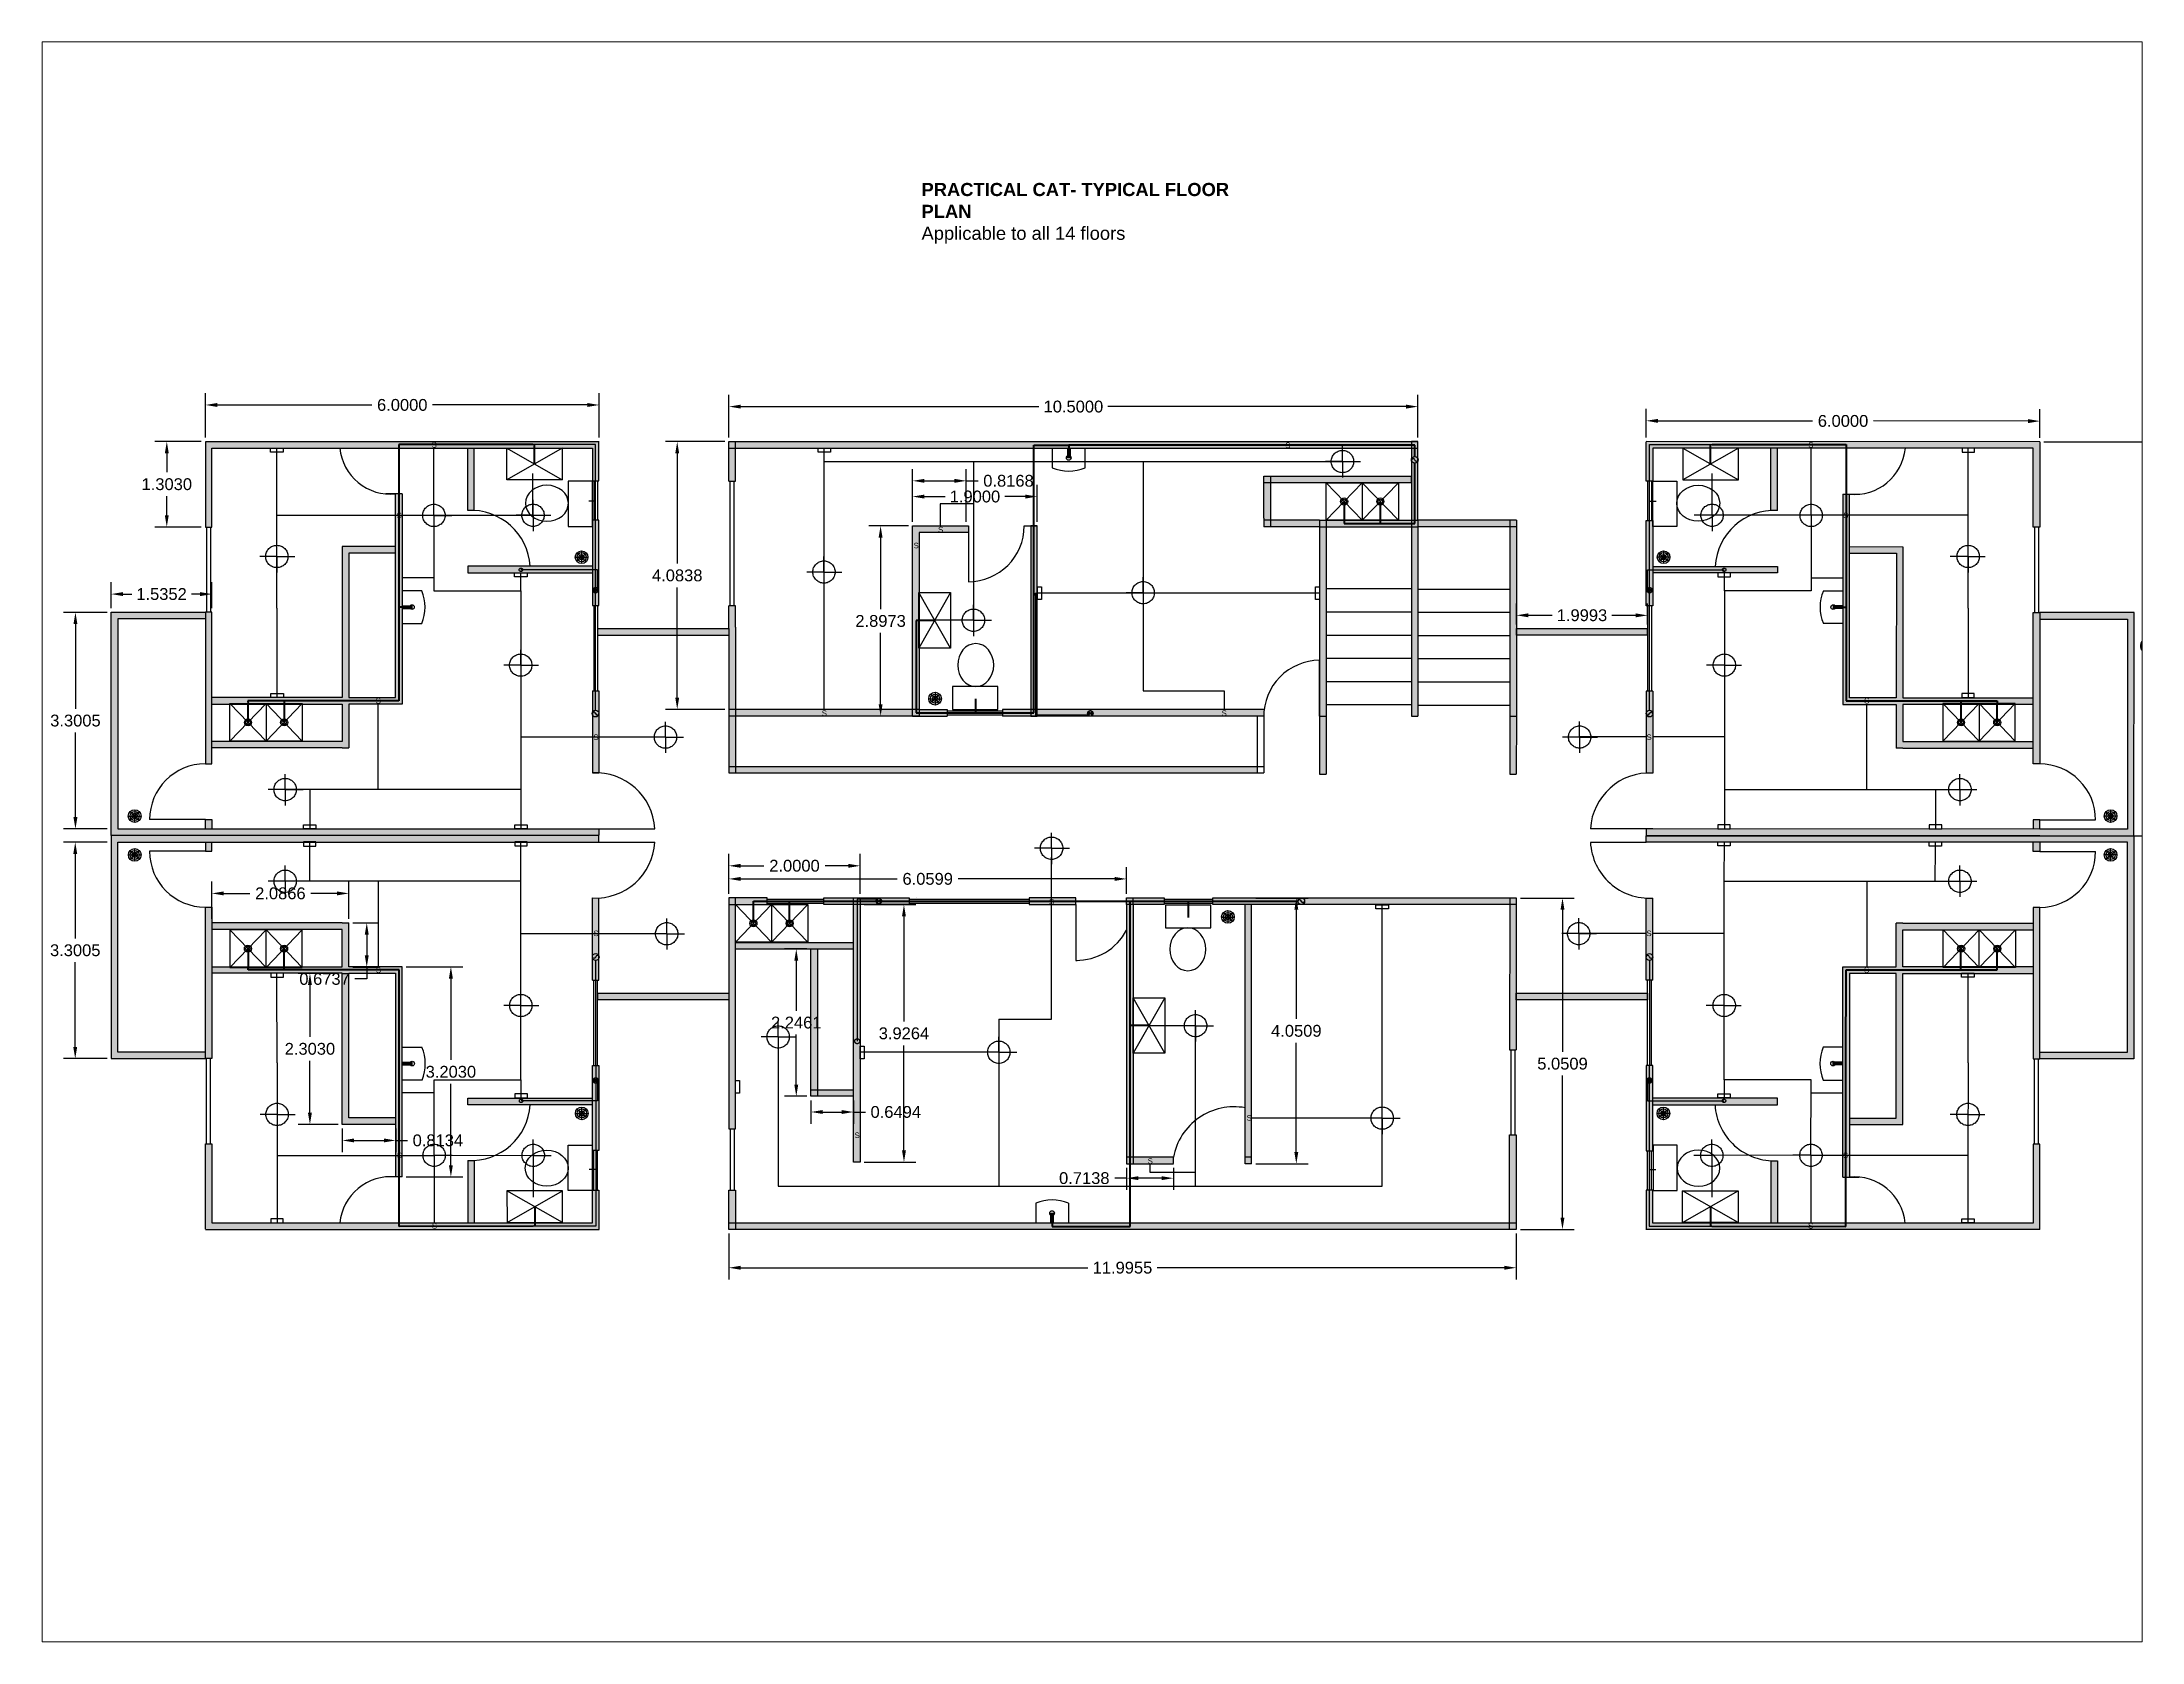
# Paper-space layout 'Layout2' of a CAD drawing. Header units: inches. Extents: x 1.05 to 9.45, y 0.8 to 7.2.
# The model-space entities are those that its viewports show. They can reach past a viewport. Long polylines and large blocks are cut down to what shows.
import ezdxf

# ---------------------------------------------------------------- set-up
doc = ezdxf.new("R2010")
doc.units = ezdxf.units.IN
doc.header["$MEASUREMENT"] = 0
doc.header["$PDMODE"] = 3
doc.linetypes.add('ACAD_ISO02W100', pattern=[15, 12, -3])
doc.layers.add('Plumb-Cold-Supply', color=5, linetype='Continuous', lineweight=40)
for name, color, linetype in [('Services-Electrical', 1, 'ACAD_ISO02W100'), ('Services-Internet', 3, 'ACAD_ISO02W100'), ('Services-Water', 5, 'Continuous')]:
    doc.layers.add(name, color=color, linetype=linetype)
doc.styles.get("Standard").update_dxf_attribs({"font": 'arial.ttf'})
doc.dimstyles.get("Standard").update_dxf_attribs({"dimtxt": 0.18, "dimasz": 0.18, "dimexe": 0.18, "dimexo": 0.0625, "dimgap": 0.09, "dimtad": 0, "dimtih": 1, "dimtoh": 1, "dimdec": 4, "dimzin": 0, "dimdsep": 46, "dimtxsty": 'Standard', "dimcen": 0.09, "dimadec": 0, "dimazin": 0, "dimtfac": 1, "dimtdec": 4, "dimtofl": 0, "dimtmove": 0, "dimatfit": 3, "dimfxl": 1, "dimtolj": 1, "dimtzin": 0, "dimarcsym": 0})

psp = doc.layouts.new('Layout2')

msp = doc.modelspace()

# ---------------------------------------------------------------- texts
at = {"insert": (27.32283, 16.7425), "char_height": 0.2, "attachment_point": 1}
msp.add_mtext_dynamic_manual_height_columns('{\\fArial|b1|i0|c0|p34;PRACTICAL CAT- TYPICAL FLOOR PLAN\\P}Applicable to all 14 floors', width=5, gutter_width=1, heights=[0], dxfattribs=at)
at = {"layer": 'Services-Electrical', "char_height": 0.08462}
for insert, attachment_point in [((19.85679, 12.79404), 1), ((40.91479, 12.79404), 3), ((19.32498, 11.71931), 1), ((41.4466, 11.71931), 3), ((19.0062, 8.89474), 1), ((41.76537, 8.89474), 3), ((22.32302, 8.33884), 1), ((38.44856, 8.33884), 3)]:
    msp.add_mtext_dynamic_manual_height_columns('S', width=0.0738644, gutter_width=0.4231, heights=[0], dxfattribs=dict(at, insert=insert, attachment_point=attachment_point))
for insert, attachment_point, rotation in [((32.86544, 12.70244), 7, 0.0408), ((27.20228, 11.17385), 7, 0.0408), ((27.57491, 11.41592), 7, 0.0408), ((25.80248, 8.61861), 7, 0.0408), ((31.89621, 8.61861), 7, 0.0408), ((29.26522, 5.74629), 7, 0.0408), ((22.32411, 5.2642), 7, 0.0408), ((38.44746, 5.2642), 9, 359.9592), ((19.00769, 4.70594), 7, 0.0408), ((41.76388, 4.70594), 9, 359.9592), ((26.30172, 2.18763), 7, 0.0408), ((32.27524, 2.4529), 7, 0.0408), ((19.32848, 1.8816), 7, 0.0408), ((41.44309, 1.8816), 9, 359.9592), ((30.76941, 1.79537), 7, 0.0408), ((19.86105, 0.80724), 7, 0.0408), ((40.91052, 0.80724), 9, 359.9592)]:
    msp.add_mtext_dynamic_manual_height_columns('S', width=0.0738644, gutter_width=0.4231, heights=[0], dxfattribs=dict(at, insert=insert, attachment_point=attachment_point, rotation=rotation))

# ---------------------------------------------------------------- blocks, each defined once
blk = doc.blocks.new('*D1')
at = {"color": 0, "lineweight": -2, "transparency": 16777216}
for p, q in [((16.41, 12.865), (16.41, 13.539)), ((22.41, 12.865), (22.41, 13.539)), ((16.59, 13.359), (18.946, 13.359)), ((22.23, 13.359), (19.873, 13.359))]:
    blk.add_line(p, q, dxfattribs=at)
at = {"color": 0, "transparency": 16777216}
for points in [[(16.59, 13.389), (16.59, 13.329), (16.41, 13.359)], [(22.23, 13.389), (22.23, 13.329), (22.41, 13.359)]]:
    blk.add_solid(points, dxfattribs=at)
at = {"layer": 'Defpoints', "color": 0, "transparency": 16777216}
for p in [(22.41, 13.359), (16.41, 12.802), (22.41, 12.802)]:
    blk.add_point(p, dxfattribs=at)
at = {"color": 0, "transparency": 16777216, "insert": (19.41, 13.359), "char_height": 0.18, "attachment_point": 5}
blk.add_mtext('\\A1;6.0000', dxfattribs=at)
blk = doc.blocks.new('*D2')
at = {"color": 0, "lineweight": -2, "transparency": 16777216}
for p, q in [((24.387, 12.865), (24.387, 13.514)), ((34.887, 12.865), (34.887, 13.514)), ((24.567, 13.334), (29.112, 13.334)), ((34.707, 13.334), (30.162, 13.334))]:
    blk.add_line(p, q, dxfattribs=at)
at = {"color": 0, "transparency": 16777216}
for points in [[(24.567, 13.364), (24.567, 13.304), (24.387, 13.334)], [(34.707, 13.364), (34.707, 13.304), (34.887, 13.334)]]:
    blk.add_solid(points, dxfattribs=at)
at = {"layer": 'Defpoints', "color": 0, "transparency": 16777216}
for p in [(34.887, 13.334), (24.387, 12.802), (34.887, 12.802)]:
    blk.add_point(p, dxfattribs=at)
at = {"color": 0, "transparency": 16777216, "insert": (29.637, 13.334), "char_height": 0.18, "attachment_point": 5}
blk.add_mtext('\\A1;10.5000', dxfattribs=at)
blk = doc.blocks.new('*D3')
at = {"color": 0, "lineweight": -2, "transparency": 16777216}
for p, q in [((38.365, 12.863), (38.365, 13.298)), ((44.365, 12.859), (44.365, 13.293)), ((38.545, 13.117), (40.901, 13.116)), ((44.185, 13.113), (41.829, 13.115))]:
    blk.add_line(p, q, dxfattribs=at)
at = {"color": 0, "transparency": 16777216}
for points in [[(38.545, 13.147), (38.545, 13.087), (38.365, 13.118)], [(44.185, 13.143), (44.185, 13.083), (44.365, 13.113)]]:
    blk.add_solid(points, dxfattribs=at)
at = {"layer": 'Defpoints', "color": 0, "transparency": 16777216}
for p in [(38.365, 12.801), (44.365, 13.113), (44.365, 12.796)]:
    blk.add_point(p, dxfattribs=at)
at = {"color": 0, "transparency": 16777216, "insert": (41.365, 13.115), "char_height": 0.18, "attachment_point": 5}
blk.add_mtext('\\A1;6.0000', dxfattribs=at)
blk = doc.blocks.new('*D4')
at = {"color": 0, "lineweight": -2, "transparency": 16777216}
for p, q in [((16.347, 12.802), (15.642, 12.802)), ((15.822, 12.622), (15.822, 12.333)), ((15.822, 11.679), (15.822, 11.969)), ((16.347, 11.499), (15.642, 11.499))]:
    blk.add_line(p, q, dxfattribs=at)
at = {"color": 0, "transparency": 16777216}
for points in [[(15.792, 12.622), (15.852, 12.622), (15.822, 12.802)], [(15.792, 11.679), (15.852, 11.679), (15.822, 11.499)]]:
    blk.add_solid(points, dxfattribs=at)
at = {"layer": 'Defpoints', "color": 0, "transparency": 16777216}
for p in [(16.41, 12.802), (15.822, 11.499), (16.41, 11.499)]:
    blk.add_point(p, dxfattribs=at)
at = {"color": 0, "transparency": 16777216, "insert": (15.822, 12.151), "char_height": 0.18, "attachment_point": 5}
blk.add_mtext('\\A1;1.3030', dxfattribs=at)
blk = doc.blocks.new('*D5')
at = {"color": 0, "lineweight": -2, "transparency": 16777216}
for p, q in [((14.974, 10.262), (14.974, 10.657)), ((16.51, 10.262), (16.51, 10.657)), ((15.154, 10.477), (15.288, 10.477)), ((16.33, 10.477), (16.196, 10.477))]:
    blk.add_line(p, q, dxfattribs=at)
at = {"color": 0, "transparency": 16777216}
for points in [[(15.154, 10.507), (15.154, 10.447), (14.974, 10.477)], [(16.33, 10.507), (16.33, 10.447), (16.51, 10.477)]]:
    blk.add_solid(points, dxfattribs=at)
at = {"layer": 'Defpoints', "color": 0, "transparency": 16777216}
for p in [(16.51, 10.477), (14.974, 10.199), (16.51, 10.199)]:
    blk.add_point(p, dxfattribs=at)
at = {"color": 0, "transparency": 16777216, "insert": (15.742, 10.477), "char_height": 0.18, "attachment_point": 5}
blk.add_mtext('\\A1;1.5352', dxfattribs=at)
blk = doc.blocks.new('*D6')
at = {"color": 0, "lineweight": -2, "transparency": 16777216}
for p, q in [((14.912, 10.199), (14.25, 10.199)), ((14.43, 10.019), (14.43, 8.731)), ((14.43, 7.079), (14.43, 8.367)), ((14.912, 6.899), (14.25, 6.899))]:
    blk.add_line(p, q, dxfattribs=at)
at = {"color": 0, "transparency": 16777216}
for points in [[(14.4, 10.019), (14.46, 10.019), (14.43, 10.199)], [(14.4, 7.079), (14.46, 7.079), (14.43, 6.899)]]:
    blk.add_solid(points, dxfattribs=at)
at = {"layer": 'Defpoints', "color": 0, "transparency": 16777216}
for p in [(14.974, 10.199), (14.43, 6.899), (14.974, 6.899)]:
    blk.add_point(p, dxfattribs=at)
at = {"color": 0, "transparency": 16777216, "insert": (14.43, 8.549), "char_height": 0.18, "attachment_point": 5}
blk.add_mtext('\\A1;3.3005', dxfattribs=at)
blk = doc.blocks.new('*D7')
at = {"color": 0, "lineweight": -2, "transparency": 16777216}
for p, q in [((14.912, 6.699), (14.247, 6.699)), ((14.427, 6.519), (14.427, 5.231)), ((14.427, 3.578), (14.427, 4.867)), ((14.912, 3.398), (14.247, 3.398))]:
    blk.add_line(p, q, dxfattribs=at)
at = {"color": 0, "transparency": 16777216}
for points in [[(14.397, 6.519), (14.457, 6.519), (14.427, 6.699)], [(14.397, 3.578), (14.457, 3.578), (14.427, 3.398)]]:
    blk.add_solid(points, dxfattribs=at)
at = {"layer": 'Defpoints', "color": 0, "transparency": 16777216}
for p in [(14.427, 6.699), (14.974, 6.699), (14.974, 3.398)]:
    blk.add_point(p, dxfattribs=at)
at = {"color": 0, "transparency": 16777216, "insert": (14.427, 5.049), "char_height": 0.18, "attachment_point": 5}
blk.add_mtext('\\A1;3.3005', dxfattribs=at)
blk = doc.blocks.new('*D8')
at = {"color": 0, "lineweight": -2, "transparency": 16777216}
for p, q in [((44.427, 12.796), (46.443, 12.796)), ((46.263, 12.616), (46.263, 9.871)), ((46.263, 6.976), (46.263, 9.507)), ((44.426, 6.796), (46.443, 6.796))]:
    blk.add_line(p, q, dxfattribs=at)
at = {"color": 0, "transparency": 16777216}
for points in [[(46.233, 12.616), (46.293, 12.616), (46.263, 12.796)], [(46.233, 6.976), (46.293, 6.976), (46.263, 6.796)]]:
    blk.add_solid(points, dxfattribs=at)
at = {"layer": 'Defpoints', "color": 0, "transparency": 16777216}
for p in [(44.365, 12.796), (46.263, 12.796), (44.363, 6.796)]:
    blk.add_point(p, dxfattribs=at)
at = {"color": 0, "transparency": 16777216, "insert": (46.263, 9.689), "char_height": 0.18, "attachment_point": 5}
blk.add_mtext('\\A1;6.0000', dxfattribs=at)
blk = doc.blocks.new('*D9')
at = {"color": 0, "lineweight": -2, "transparency": 16777216}
for p, q in [((24.387, 0.733), (24.387, 0.032)), ((36.383, 0.733), (36.383, 0.032)), ((24.567, 0.212), (29.859, 0.212)), ((36.203, 0.212), (30.911, 0.212))]:
    blk.add_line(p, q, dxfattribs=at)
at = {"color": 0, "transparency": 16777216}
for points in [[(24.567, 0.242), (24.567, 0.182), (24.387, 0.212)], [(36.203, 0.242), (36.203, 0.182), (36.383, 0.212)]]:
    blk.add_solid(points, dxfattribs=at)
at = {"layer": 'Defpoints', "color": 0, "transparency": 16777216}
for p in [(24.387, 0.795), (36.383, 0.795), (36.383, 0.212)]:
    blk.add_point(p, dxfattribs=at)
at = {"color": 0, "transparency": 16777216, "insert": (30.385, 0.212), "char_height": 0.18, "attachment_point": 5}
blk.add_mtext('\\A1;11.9955', dxfattribs=at)
blk = doc.blocks.new('*D19')
at = {"color": 0, "lineweight": -2, "transparency": 16777216}
for p, q in [((27.125, 11.516), (26.519, 11.516)), ((26.699, 11.336), (26.699, 10.249)), ((26.699, 8.799), (26.699, 9.885)), ((27.125, 8.619), (26.519, 8.619))]:
    blk.add_line(p, q, dxfattribs=at)
at = {"color": 0, "transparency": 16777216}
for points in [[(26.669, 11.336), (26.729, 11.336), (26.699, 11.516)], [(26.669, 8.799), (26.729, 8.799), (26.699, 8.619)]]:
    blk.add_solid(points, dxfattribs=at)
at = {"layer": 'Defpoints', "color": 0, "transparency": 16777216}
for p in [(27.187, 11.516), (26.699, 8.619), (27.187, 8.619)]:
    blk.add_point(p, dxfattribs=at)
at = {"color": 0, "transparency": 16777216, "insert": (26.699, 10.067), "char_height": 0.18, "attachment_point": 5}
blk.add_mtext('\\A1;2.8973', dxfattribs=at)
blk = doc.blocks.new('*D20')
at = {"color": 0, "lineweight": -2, "transparency": 16777216}
for p, q in [((27.187, 11.578), (27.187, 12.383)), ((27.367, 12.203), (27.824, 12.203)), ((28.004, 11.578), (28.004, 12.383)), ((28.004, 12.203), (28.184, 12.203))]:
    blk.add_line(p, q, dxfattribs=at)
at = {"color": 0, "transparency": 16777216}
for points in [[(27.367, 12.233), (27.367, 12.173), (27.187, 12.203)], [(27.824, 12.233), (27.824, 12.173), (28.004, 12.203)]]:
    blk.add_solid(points, dxfattribs=at)
at = {"layer": 'Defpoints', "color": 0, "transparency": 16777216}
for p in [(28.004, 12.203), (27.187, 11.516), (28.004, 11.516)]:
    blk.add_point(p, dxfattribs=at)
at = {"color": 0, "transparency": 16777216, "insert": (28.648, 12.203), "char_height": 0.18, "attachment_point": 5}
blk.add_mtext('\\A1;0.8168', dxfattribs=at)
blk = doc.blocks.new('*D21')
at = {"color": 0, "lineweight": -2, "transparency": 16777216}
for p, q in [((27.187, 11.578), (27.187, 12.143)), ((27.367, 11.963), (27.682, 11.963)), ((28.907, 11.963), (28.592, 11.963)), ((29.087, 11.578), (29.087, 12.143))]:
    blk.add_line(p, q, dxfattribs=at)
at = {"color": 0, "transparency": 16777216}
for points in [[(27.367, 11.993), (27.367, 11.933), (27.187, 11.963)], [(28.907, 11.993), (28.907, 11.933), (29.087, 11.963)]]:
    blk.add_solid(points, dxfattribs=at)
at = {"layer": 'Defpoints', "color": 0, "transparency": 16777216}
for p in [(29.087, 11.963), (27.187, 11.516), (29.087, 11.516)]:
    blk.add_point(p, dxfattribs=at)
at = {"color": 0, "transparency": 16777216, "insert": (28.137, 11.963), "char_height": 0.18, "attachment_point": 5}
blk.add_mtext('\\A1;1.9000', dxfattribs=at)
blk = doc.blocks.new('*D22')
at = {"color": 0, "lineweight": -2, "transparency": 16777216}
for p, q in [((24.325, 12.802), (23.42, 12.802)), ((23.6, 12.622), (23.6, 10.942)), ((23.6, 8.899), (23.6, 10.579)), ((24.325, 8.719), (23.42, 8.719))]:
    blk.add_line(p, q, dxfattribs=at)
at = {"color": 0, "transparency": 16777216}
for points in [[(23.57, 12.622), (23.63, 12.622), (23.6, 12.802)], [(23.57, 8.899), (23.63, 8.899), (23.6, 8.719)]]:
    blk.add_solid(points, dxfattribs=at)
at = {"layer": 'Defpoints', "color": 0, "transparency": 16777216}
for p in [(24.387, 12.802), (23.6, 8.719), (24.387, 8.719)]:
    blk.add_point(p, dxfattribs=at)
at = {"color": 0, "transparency": 16777216, "insert": (23.6, 10.761), "char_height": 0.18, "attachment_point": 5}
blk.add_mtext('\\A1;4.0838', dxfattribs=at)
blk = doc.blocks.new('*D23')
at = {"color": 0, "lineweight": -2, "transparency": 16777216}
for p, q in [((36.448, 5.846), (37.27, 5.846)), ((37.09, 5.666), (37.09, 3.503)), ((37.09, 0.975), (37.09, 3.139)), ((36.448, 0.795), (37.27, 0.795))]:
    blk.add_line(p, q, dxfattribs=at)
at = {"color": 0, "transparency": 16777216}
for points in [[(37.06, 5.666), (37.12, 5.666), (37.09, 5.846)], [(37.06, 0.975), (37.12, 0.975), (37.09, 0.795)]]:
    blk.add_solid(points, dxfattribs=at)
at = {"layer": 'Defpoints', "color": 0, "transparency": 16777216}
for p in [(36.385, 5.846), (36.385, 0.795), (37.09, 0.795)]:
    blk.add_point(p, dxfattribs=at)
at = {"color": 0, "transparency": 16777216, "insert": (37.09, 3.321), "char_height": 0.18, "attachment_point": 5}
blk.add_mtext('\\A1;5.0509', dxfattribs=at)
blk = doc.blocks.new('*D24')
at = {"color": 0, "lineweight": -2, "transparency": 16777216}
for p, q in [((32.416, 5.846), (33.214, 5.846)), ((33.034, 5.666), (33.034, 4.003)), ((33.034, 1.975), (33.034, 3.639)), ((32.416, 1.795), (33.214, 1.795))]:
    blk.add_line(p, q, dxfattribs=at)
at = {"color": 0, "transparency": 16777216}
for points in [[(33.004, 5.666), (33.064, 5.666), (33.034, 5.846)], [(33.004, 1.975), (33.064, 1.975), (33.034, 1.795)]]:
    blk.add_solid(points, dxfattribs=at)
at = {"layer": 'Defpoints', "color": 0, "transparency": 16777216}
for p in [(32.353, 5.846), (33.034, 5.846), (32.353, 1.795)]:
    blk.add_point(p, dxfattribs=at)
at = {"color": 0, "transparency": 16777216, "insert": (33.034, 3.821), "char_height": 0.18, "attachment_point": 5}
blk.add_mtext('\\A1;4.0509', dxfattribs=at)
blk = doc.blocks.new('*D25')
at = {"color": 0, "lineweight": -2, "transparency": 16777216}
for p, q in [((30.447, 1.733), (30.447, 1.397)), ((31.161, 1.733), (31.161, 1.397)), ((30.447, 1.577), (30.267, 1.577)), ((30.981, 1.577), (30.627, 1.577))]:
    blk.add_line(p, q, dxfattribs=at)
at = {"color": 0, "transparency": 16777216}
for points in [[(30.627, 1.607), (30.627, 1.547), (30.447, 1.577)], [(30.981, 1.607), (30.981, 1.547), (31.161, 1.577)]]:
    blk.add_solid(points, dxfattribs=at)
at = {"layer": 'Defpoints', "color": 0, "transparency": 16777216}
for p in [(30.447, 1.795), (31.161, 1.795), (30.447, 1.577)]:
    blk.add_point(p, dxfattribs=at)
at = {"color": 0, "transparency": 16777216, "insert": (29.803, 1.577), "char_height": 0.18, "attachment_point": 5}
blk.add_mtext('\\A1;0.7138', dxfattribs=at)
blk = doc.blocks.new('*D26')
at = {"color": 0, "lineweight": -2, "transparency": 16777216}
for p, q in [((26.45, 5.746), (27.235, 5.746)), ((27.055, 5.566), (27.055, 3.965)), ((27.055, 2), (27.055, 3.601)), ((26.45, 1.82), (27.235, 1.82))]:
    blk.add_line(p, q, dxfattribs=at)
at = {"color": 0, "transparency": 16777216}
for points in [[(27.025, 5.566), (27.085, 5.566), (27.055, 5.746)], [(27.025, 2), (27.085, 2), (27.055, 1.82)]]:
    blk.add_solid(points, dxfattribs=at)
at = {"layer": 'Defpoints', "color": 0, "transparency": 16777216}
for p in [(26.387, 5.746), (27.055, 5.746), (26.387, 1.82)]:
    blk.add_point(p, dxfattribs=at)
at = {"color": 0, "transparency": 16777216, "insert": (27.055, 3.783), "char_height": 0.18, "attachment_point": 5}
blk.add_mtext('\\A1;3.9264', dxfattribs=at)
blk = doc.blocks.new('*D27')
at = {"color": 0, "lineweight": -2, "transparency": 16777216}
for p, q in [((25.575, 5.07), (25.234, 5.07)), ((25.414, 4.89), (25.414, 4.129)), ((25.414, 3.004), (25.414, 3.765)), ((25.575, 2.824), (25.234, 2.824))]:
    blk.add_line(p, q, dxfattribs=at)
at = {"color": 0, "transparency": 16777216}
for points in [[(25.384, 4.89), (25.444, 4.89), (25.414, 5.07)], [(25.384, 3.004), (25.444, 3.004), (25.414, 2.824)]]:
    blk.add_solid(points, dxfattribs=at)
at = {"layer": 'Defpoints', "color": 0, "transparency": 16777216}
for p in [(25.638, 5.07), (25.414, 2.824), (25.638, 2.824)]:
    blk.add_point(p, dxfattribs=at)
at = {"color": 0, "transparency": 16777216, "insert": (25.414, 3.947), "char_height": 0.18, "attachment_point": 5}
blk.add_mtext('\\A1;2.2461', dxfattribs=at)
blk = doc.blocks.new('*D28')
at = {"color": 0, "lineweight": -2, "transparency": 16777216}
for p, q in [((25.638, 2.762), (25.638, 2.405)), ((25.818, 2.585), (26.107, 2.585)), ((26.287, 2.762), (26.287, 2.405)), ((26.287, 2.585), (26.467, 2.585))]:
    blk.add_line(p, q, dxfattribs=at)
at = {"color": 0, "transparency": 16777216}
for points in [[(25.818, 2.615), (25.818, 2.555), (25.638, 2.585)], [(26.107, 2.615), (26.107, 2.555), (26.287, 2.585)]]:
    blk.add_solid(points, dxfattribs=at)
at = {"layer": 'Defpoints', "color": 0, "transparency": 16777216}
for p in [(25.638, 2.824), (26.287, 2.824), (26.287, 2.585)]:
    blk.add_point(p, dxfattribs=at)
at = {"color": 0, "transparency": 16777216, "insert": (26.93, 2.585), "char_height": 0.18, "attachment_point": 5}
blk.add_mtext('\\A1;0.6494', dxfattribs=at)
blk = doc.blocks.new('*D29')
at = {"color": 0, "lineweight": -2, "transparency": 16777216}
for p, q in [((24.387, 5.909), (24.387, 6.517)), ((26.387, 5.909), (26.387, 6.517)), ((24.567, 6.337), (24.922, 6.337)), ((26.207, 6.337), (25.852, 6.337))]:
    blk.add_line(p, q, dxfattribs=at)
at = {"color": 0, "transparency": 16777216}
for points in [[(24.567, 6.367), (24.567, 6.307), (24.387, 6.337)], [(26.207, 6.367), (26.207, 6.307), (26.387, 6.337)]]:
    blk.add_solid(points, dxfattribs=at)
at = {"layer": 'Defpoints', "color": 0, "transparency": 16777216}
for p in [(26.387, 6.337), (24.387, 5.846), (26.387, 5.846)]:
    blk.add_point(p, dxfattribs=at)
at = {"color": 0, "transparency": 16777216, "insert": (25.387, 6.337), "char_height": 0.18, "attachment_point": 5}
blk.add_mtext('\\A1;2.0000', dxfattribs=at)
blk = doc.blocks.new('*D30')
at = {"color": 0, "lineweight": -2, "transparency": 16777216}
for p, q in [((24.387, 5.909), (24.387, 6.317)), ((24.567, 6.137), (26.953, 6.137)), ((30.267, 6.137), (27.881, 6.137)), ((30.447, 5.909), (30.447, 6.317))]:
    blk.add_line(p, q, dxfattribs=at)
at = {"color": 0, "transparency": 16777216}
for points in [[(24.567, 6.167), (24.567, 6.107), (24.387, 6.137)], [(30.267, 6.167), (30.267, 6.107), (30.447, 6.137)]]:
    blk.add_solid(points, dxfattribs=at)
at = {"layer": 'Defpoints', "color": 0, "transparency": 16777216}
for p in [(30.447, 6.137), (24.387, 5.846), (30.447, 5.846)]:
    blk.add_point(p, dxfattribs=at)
at = {"color": 0, "transparency": 16777216, "insert": (27.417, 6.137), "char_height": 0.18, "attachment_point": 5}
blk.add_mtext('\\A1;6.0599', dxfattribs=at)
blk = doc.blocks.new('*D31')
at = {"color": 0, "lineweight": -2, "transparency": 16777216}
for p, q in [((36.387, 10.014), (36.387, 10.334)), ((38.386, 10.013), (38.386, 10.333)), ((36.567, 10.154), (36.932, 10.154)), ((38.206, 10.153), (37.842, 10.153))]:
    blk.add_line(p, q, dxfattribs=at)
at = {"color": 0, "transparency": 16777216}
for points in [[(36.567, 10.184), (36.567, 10.124), (36.387, 10.154)], [(38.206, 10.183), (38.206, 10.123), (38.386, 10.153)]]:
    blk.add_solid(points, dxfattribs=at)
at = {"layer": 'Defpoints', "color": 0, "transparency": 16777216}
for p in [(36.387, 9.951), (38.386, 10.153), (38.386, 9.951)]:
    blk.add_point(p, dxfattribs=at)
at = {"color": 0, "transparency": 16777216, "insert": (37.387, 10.154), "char_height": 0.18, "attachment_point": 5}
blk.add_mtext('\\A1;1.9993', dxfattribs=at)
blk = doc.blocks.new('*D32')
at = {"color": 0, "lineweight": -2, "transparency": 16777216}
for p, q in [((16.51, 5.528), (16.51, 6.096)), ((18.596, 5.528), (18.596, 6.096)), ((16.69, 5.916), (17.088, 5.916)), ((18.416, 5.916), (18.018, 5.916))]:
    blk.add_line(p, q, dxfattribs=at)
at = {"color": 0, "transparency": 16777216}
for points in [[(16.69, 5.946), (16.69, 5.886), (16.51, 5.916)], [(18.416, 5.946), (18.416, 5.886), (18.596, 5.916)]]:
    blk.add_solid(points, dxfattribs=at)
at = {"layer": 'Defpoints', "color": 0, "transparency": 16777216}
for p in [(18.596, 5.916), (16.51, 5.466), (18.596, 5.466)]:
    blk.add_point(p, dxfattribs=at)
at = {"color": 0, "transparency": 16777216, "insert": (17.553, 5.916), "char_height": 0.18, "attachment_point": 5}
blk.add_mtext('\\A1;2.0866', dxfattribs=at)
blk = doc.blocks.new('*D33')
at = {"color": 0, "lineweight": -2, "transparency": 16777216}
for p, q in [((18.659, 5.466), (19.049, 5.466)), ((18.869, 5.286), (18.869, 4.972)), ((18.659, 4.792), (19.049, 4.792)), ((18.869, 4.612), (18.689, 4.612)), ((18.869, 4.792), (18.869, 4.612))]:
    blk.add_line(p, q, dxfattribs=at)
at = {"color": 0, "transparency": 16777216}
for points in [[(18.839, 5.286), (18.899, 5.286), (18.869, 5.466)], [(18.839, 4.972), (18.899, 4.972), (18.869, 4.792)]]:
    blk.add_solid(points, dxfattribs=at)
at = {"layer": 'Defpoints', "color": 0, "transparency": 16777216}
for p in [(18.596, 5.466), (18.596, 4.792), (18.869, 4.792)]:
    blk.add_point(p, dxfattribs=at)
at = {"color": 0, "transparency": 16777216, "insert": (18.226, 4.612), "char_height": 0.18, "attachment_point": 5}
blk.add_mtext('\\A1;0.6737', dxfattribs=at)
blk = doc.blocks.new('*D34')
at = {"color": 0, "lineweight": -2, "transparency": 16777216}
for p, q in [((18.434, 4.698), (17.823, 4.698)), ((18.003, 4.518), (18.003, 3.729)), ((18.003, 2.575), (18.003, 3.365)), ((18.434, 2.395), (17.823, 2.395))]:
    blk.add_line(p, q, dxfattribs=at)
at = {"color": 0, "transparency": 16777216}
for points in [[(17.973, 4.518), (18.033, 4.518), (18.003, 4.698)], [(17.973, 2.575), (18.033, 2.575), (18.003, 2.395)]]:
    blk.add_solid(points, dxfattribs=at)
at = {"layer": 'Defpoints', "color": 0, "transparency": 16777216}
for p in [(18.003, 4.698), (18.496, 4.698), (18.496, 2.395)]:
    blk.add_point(p, dxfattribs=at)
at = {"color": 0, "transparency": 16777216, "insert": (18.003, 3.547), "char_height": 0.18, "attachment_point": 5}
blk.add_mtext('\\A1;2.3030', dxfattribs=at)
blk = doc.blocks.new('*D35')
at = {"color": 0, "lineweight": -2, "transparency": 16777216}
for p, q in [((18.496, 2.333), (18.496, 1.972)), ((19.31, 2.333), (19.31, 1.972)), ((18.676, 2.152), (19.13, 2.152)), ((19.31, 2.152), (19.49, 2.152))]:
    blk.add_line(p, q, dxfattribs=at)
at = {"color": 0, "transparency": 16777216}
for points in [[(18.676, 2.182), (18.676, 2.122), (18.496, 2.152)], [(19.13, 2.182), (19.13, 2.122), (19.31, 2.152)]]:
    blk.add_solid(points, dxfattribs=at)
at = {"layer": 'Defpoints', "color": 0, "transparency": 16777216}
for p in [(18.496, 2.395), (19.31, 2.395), (19.31, 2.152)]:
    blk.add_point(p, dxfattribs=at)
at = {"color": 0, "transparency": 16777216, "insert": (19.953, 2.152), "char_height": 0.18, "attachment_point": 5}
blk.add_mtext('\\A1;0.8134', dxfattribs=at)
blk = doc.blocks.new('*D36')
at = {"color": 0, "lineweight": -2, "transparency": 16777216}
for p, q in [((19.472, 4.798), (20.331, 4.798)), ((20.151, 4.618), (20.151, 3.379)), ((20.151, 1.775), (20.151, 3.015)), ((19.472, 1.595), (20.331, 1.595))]:
    blk.add_line(p, q, dxfattribs=at)
at = {"color": 0, "transparency": 16777216}
for points in [[(20.121, 4.618), (20.181, 4.618), (20.151, 4.798)], [(20.121, 1.775), (20.181, 1.775), (20.151, 1.595)]]:
    blk.add_solid(points, dxfattribs=at)
at = {"layer": 'Defpoints', "color": 0, "transparency": 16777216}
for p in [(19.41, 4.798), (19.41, 1.595), (20.151, 1.595)]:
    blk.add_point(p, dxfattribs=at)
at = {"color": 0, "transparency": 16777216, "insert": (20.151, 3.197), "char_height": 0.18, "attachment_point": 5}
blk.add_mtext('\\A1;3.2030', dxfattribs=at)

# ---------------------------------------------------------------- dimensions: what is measured, and where the dimension line sits
for base, p1, p2, picture, middle in [((22.40957, 13.35881), (16.40957, 12.80244), (22.40957, 12.80244), '*D1', (19.40957, 13.35881)), ((34.88705, 13.33363), (24.38705, 12.80244), (34.88705, 12.80244), '*D2', (29.63705, 13.33363)), ((28.00385, 12.20319), (27.18704, 11.51592), (28.00385, 11.51592), '*D20', (28.64766, 12.20319)), ((29.08704, 11.96265), (27.18704, 11.51592), (29.08704, 11.51592), '*D21', (28.13704, 11.96265)), ((16.50957, 10.47674), (14.97437, 10.19942), (16.50957, 10.19942), '*D5', (15.74197, 10.47674)), ((26.38703, 6.33739), (24.38705, 5.84629), (26.38703, 5.84629), '*D29', (25.38704, 6.33739)), ((18.59614, 5.91558), (16.50957, 5.46552), (18.59614, 5.46552), '*D32', (17.55286, 5.91558)), ((30.44699, 6.13702), (24.38705, 5.84629), (30.44699, 5.84629), '*D30', (27.41702, 6.13702)), ((26.28703, 2.58534), (25.63762, 2.82423), (26.28703, 2.82423), '*D28', (26.93029, 2.58534)), ((19.30957, 2.15219), (18.49614, 2.39537), (19.30957, 2.39537), '*D35', (19.95283, 2.15219)), ((30.44699, 1.57715), (31.1608, 1.79537), (30.44699, 1.79537), '*D25', (29.80317, 1.57715)), ((36.38255, 0.21215), (24.38705, 0.79537), (36.38255, 0.79537), '*D9', (30.3848, 0.21215))]:
    dim = msp.add_linear_dim(base=base, p1=p1, p2=p2, dimstyle='Standard')
    dim.commit()
    dim.dimension.update_dxf_attribs({"geometry": picture, "text_midpoint": middle})
for p1, p2, distance, picture, middle in [((38.36453, 12.80061), (44.36453, 12.79621), 0.31695, '*D3', (41.36476, 13.11536)), ((36.38705, 9.95139), (38.38639, 9.95094), 0.20241, '*D31', (37.38677, 10.15358))]:
    dim = msp.add_aligned_dim(p1=p1, p2=p2, distance=distance, dimstyle='Standard')
    dim.commit()
    dim.dimension.update_dxf_attribs({"geometry": picture, "text_midpoint": middle})
for base, p1, p2, picture, middle in [((15.82209, 11.49942), (16.40957, 12.80244), (16.40957, 11.49942), '*D4', (15.82209, 12.15093)), ((23.60003, 8.71861), (24.38705, 12.80244), (24.38705, 8.71861), '*D22', (23.60003, 10.76052)), ((26.69865, 8.61861), (27.18704, 11.51592), (27.18704, 8.61861), '*D19', (26.69865, 10.06726)), ((14.42979, 6.8989), (14.97437, 10.19942), (14.97433, 6.8989), '*D6', (14.42979, 8.54916)), ((14.42668, 6.6989), (14.97437, 3.39839), (14.97433, 6.6989), '*D7', (14.42668, 5.04865)), ((33.03382, 5.84629), (32.35314, 1.79537), (32.35314, 5.84629), '*D24', (33.03382, 3.82083)), ((37.09019, 0.79537), (36.38545, 5.84629), (36.38545, 0.79537), '*D23', (37.09019, 3.32083)), ((18.86916, 4.79183), (18.59614, 5.46552), (18.59614, 4.79183), '*D33', (18.22553, 4.61183)), ((27.055131, 5.746293), (26.387026, 1.819937), (26.387026, 5.746293), '*D26', (27.055131, 3.783115)), ((25.41431, 2.82423), (25.63762, 5.07036), (25.63762, 2.82423), '*D27', (25.41431, 3.94729)), ((18.00323, 4.69839), (18.49614, 2.39537), (18.49614, 4.69839), '*D34', (18.00323, 3.54688)), ((20.15142, 1.59537), (19.40957, 4.79839), (19.40957, 1.59537), '*D36', (20.15142, 3.19688))]:
    dim = msp.add_linear_dim(base=base, p1=p1, p2=p2, angle=90, dimstyle='Standard')
    dim.commit()
    dim.dimension.update_dxf_attribs({"geometry": picture, "text_midpoint": middle})
dim = msp.add_linear_dim(base=(46.26289, 12.79621), p1=(44.36315, 6.79621), p2=(44.36453, 12.79621), angle=90, dimstyle='Standard')
dim.commit()
dim.dimension.update_dxf_attribs({"geometry": '*D8', "text_midpoint": (46.26289, 9.68865), "dimtype": 160})

# ---------------------------------------------------------------- hatches: boundary and pattern name
h = msp.add_hatch(color=256)
h.dxf.hatch_style = 1
h.paths.add_polyline_path([(22.40705, 9.00155), (22.30705, 9.00155), (22.30705, 7.75151, -0.02776602), (22.40705, 7.75155)])
h.paths.add_polyline_path([(22.40705, 11.60155), (22.30705, 11.60155), (22.30705, 10.30155), (22.40705, 10.30155)])
h.paths.add_polyline_path([(22.40705, 12.80244), (16.40957, 12.80244), (16.40957, 11.49942), (16.50957, 11.49942), (16.50957, 12.70244), (22.30705, 12.70244), (22.30705, 12.20155), (22.40705, 12.20155)])
h.paths.add_polyline_path([(22.30705, 10.90155), (20.50705, 10.90155), (20.40705, 10.90155), (20.40705, 10.80155), (22.30705, 10.80155)])
h.paths.add_polyline_path([(20.50705, 12.70244), (20.40705, 12.70244), (20.40705, 11.75199, -0.02774991), (20.50705, 11.75197)], flags=17)
h.paths.add_polyline_path([(19.40957, 12.00244), (19.30957, 12.00244), (19.30957, 8.89942), (18.59614, 8.89942), (18.59614, 11.10244), (19.30957, 11.10244), (19.30957, 11.20244), (18.49614, 11.20244), (18.49614, 8.89942), (16.50957, 8.89942), (16.50957, 8.79942), (18.49614, 8.79942), (18.49614, 8.23229), (16.50957, 8.23229), (16.50957, 8.13229), (18.49614, 8.13229), (18.59614, 8.13229), (18.59614, 8.79942), (19.40957, 8.79942), (19.40957, 8.89942)])
h = msp.add_hatch(color=256)
h.dxf.hatch_style = 1
h.paths.add_polyline_path([(34.78705, 12.80244), (33.38705, 12.80244), (24.48705, 12.80244), (24.48705, 12.70244), (33.38705, 12.70244), (34.78705, 12.70244)])
h.paths.add_polyline_path([(24.48705, 12.80244), (24.38705, 12.80244), (24.38705, 12.70244), (24.48705, 12.70244)])
h.paths.add_polyline_path([(24.48705, 12.70244), (24.38705, 12.70244), (24.38705, 12.19729), (24.48705, 12.19729)])
h.paths.add_polyline_path([(24.48705, 9.95139), (24.48649, 9.97561), (24.48649, 10.29731), (24.38705, 10.29731), (24.38705, 9.95139), (24.38705, 8.71861), (24.48705, 8.71861)])
h.paths.add_polyline_path([(27.18704, 8.71861), (24.48705, 8.71861), (24.48705, 8.61861), (27.18704, 8.61861)])
h.paths.add_polyline_path([(27.28704, 11.41592), (28.03704, 11.41592), (28.03704, 11.51592), (27.18704, 11.51592), (27.18704, 8.71861), (27.28704, 8.71861)])
h.paths.add_polyline_path([(27.28704, 8.71861), (27.18704, 8.71861), (27.18704, 8.61861), (27.28704, 8.61861)])
h.paths.add_polyline_path([(24.48705, 8.71861), (24.38705, 8.71861), (24.38705, 8.61861), (24.48705, 8.61861)])
h.paths.add_polyline_path([(24.48705, 8.61861), (24.38705, 8.61861), (24.38705, 7.85151), (24.48705, 7.85151)])
h.paths.add_polyline_path([(24.48705, 7.85151), (24.38705, 7.85151), (24.38705, 7.75151), (24.48705, 7.75151)])
h.paths.add_polyline_path([(32.43664, 7.85151), (31.40105, 7.85151), (24.48705, 7.85151), (24.48705, 7.75151), (31.40105, 7.75151), (32.43664, 7.75151)])
h.paths.add_polyline_path([(28.98704, 8.71861), (28.55854, 8.71861), (28.55854, 8.61861), (28.98704, 8.61861)])
h.paths.add_polyline_path([(29.08704, 8.71861), (28.98704, 8.71861), (28.98704, 8.61861), (29.08704, 8.61861)])
h.paths.add_polyline_path([(29.08704, 11.51592), (28.98704, 11.51592), (28.98704, 8.71861), (29.08704, 8.71861)])
h.paths.add_polyline_path([(32.54332, 8.71861), (29.08704, 8.71861), (29.08704, 8.61861), (32.53665, 8.61861, -0.02926313)])
h.paths.add_polyline_path([(34.88705, 12.70244), (34.78705, 12.70244), (34.78705, 11.60155), (34.88705, 11.60155)])
h.paths.add_polyline_path([(34.88705, 12.80244), (34.78705, 12.80244), (34.78705, 12.70244), (34.88705, 12.70244)])
h.paths.add_polyline_path([(34.78705, 11.60155), (33.48705, 11.60155), (33.48705, 11.50155), (34.78705, 11.50155)])
h.paths.add_polyline_path([(33.48705, 11.60155), (33.38705, 11.60155), (33.38705, 11.50155), (33.48705, 11.50155)])
h.paths.add_polyline_path([(34.88705, 11.60155), (34.78705, 11.60155), (34.78705, 11.50155), (34.88705, 11.50155)])
h.paths.add_polyline_path([(36.28705, 11.60155), (34.88705, 11.60155), (34.88705, 11.50155), (36.28705, 11.50155)])
h.paths.add_polyline_path([(36.38705, 11.60155), (36.28705, 11.60155), (36.28705, 11.50155), (36.38705, 11.50155)])
h.paths.add_polyline_path([(33.48705, 11.50155), (33.38705, 11.50155), (33.38705, 9.46861), (33.38781, 9.46861), (33.38705, 8.61861), (33.48705, 8.61861)])
h.paths.add_polyline_path([(34.88705, 11.50155), (34.78705, 11.50155), (34.78705, 8.61861), (34.88705, 8.61861)])
h.paths.add_polyline_path([(36.38705, 11.50155), (36.28705, 11.50155), (36.28705, 8.61866), (36.38705, 8.61866)])
h.paths.add_polyline_path([(33.48705, 8.61861), (33.38705, 8.61861), (33.38705, 7.73481), (33.48705, 7.73481)])
h.paths.add_polyline_path([(38.38639, 9.95139), (36.38705, 9.95139), (36.38705, 9.85139), (38.38637, 9.85139)])
h.paths.add_polyline_path([(36.28545, 5.84629), (31.7613, 5.84629), (31.7613, 5.74629), (36.2854, 5.74629)])
h.paths.add_polyline_path([(36.38545, 5.84629), (36.28545, 5.84629), (36.2854, 5.74629), (36.3854, 5.74629)])
h.paths.add_polyline_path([(36.3854, 5.74629), (36.2854, 5.74629), (36.28412, 3.53097), (36.38406, 3.53022), (36.38413, 3.53902)])
h.paths.add_polyline_path([(31.02183, 5.84629), (30.54699, 5.84629), (30.54699, 5.74629), (31.02183, 5.74629)])
h.paths.add_polyline_path([(30.54699, 5.84629), (30.44699, 5.84629), (30.44699, 5.74629), (30.54699, 5.74629)])
h.paths.add_polyline_path([(36.38255, 2.23906), (36.28338, 2.23906), (36.28261, 0.89537), (36.38255, 0.89537)])
h.paths.add_polyline_path([(36.38255, 0.89537), (36.28261, 0.89537), (36.28255, 0.79537), (36.38255, 0.79537)])
h.paths.add_polyline_path([(36.28261, 0.89537), (27.00962, 0.89537), (24.48705, 0.89537), (24.48705, 0.79537), (27.00962, 0.79537), (36.28255, 0.79537)])
h.paths.add_polyline_path([(30.54699, 5.74629), (30.44699, 5.74629), (30.44699, 1.89537), (30.54699, 1.89537)])
h.paths.add_polyline_path([(32.35314, 5.74629), (32.25314, 5.74629), (32.25314, 1.89537), (32.35314, 1.89537)])
h.paths.add_polyline_path([(32.35314, 1.89537), (32.25314, 1.89537), (32.25314, 1.79537), (32.35314, 1.79537)])
h.paths.add_polyline_path([(26.38703, 5.74629), (26.28703, 5.74629), (26.28703, 1.81994), (26.38703, 1.81994)])
h.paths.add_polyline_path([(25.73762, 5.07036), (25.63762, 5.07036), (25.63762, 2.92423), (25.73762, 2.92423)])
h.paths.add_polyline_path([(26.28703, 2.92423), (25.73762, 2.92423), (25.73762, 2.82423), (26.28703, 2.82423)])
h.paths.add_polyline_path([(25.73762, 2.92423), (25.63762, 2.92423), (25.63762, 2.82423), (25.73762, 2.82423)])
h.paths.add_polyline_path([(26.28703, 5.84629), (25.83446, 5.84629), (25.83446, 5.74629), (26.28703, 5.74629)])
h.paths.add_polyline_path([(26.38703, 5.84629), (26.28703, 5.84629), (26.28703, 5.74629), (26.38703, 5.74629)])
h.paths.add_polyline_path([(27.13601, 5.84629), (26.38703, 5.84629), (26.38703, 5.74629), (27.13601, 5.74629)])
h.paths.add_polyline_path([(24.96906, 5.84629), (24.48705, 5.84629), (24.48705, 5.74629), (24.96906, 5.74629)])
h.paths.add_polyline_path([(24.48705, 5.84629), (24.38705, 5.84629), (24.38705, 5.74629), (24.48705, 5.74629)])
h.paths.add_polyline_path([(24.48705, 5.74629), (24.38705, 5.74629), (24.38705, 4.39443), (24.38705, 4.29443), (24.38705, 2.32704), (24.48705, 2.32704), (24.48705, 4.29443)])
h.paths.add_polyline_path([(24.48705, 1.39517), (24.38705, 1.39517), (24.38705, 0.89537), (24.48705, 0.89537)])
h.paths.add_polyline_path([(24.48705, 0.89537), (24.38705, 0.89537), (24.38705, 0.79537), (24.48705, 0.79537)])
h.paths.add_polyline_path([(31.1608, 1.89537), (30.54699, 1.89537), (30.54699, 1.79537), (31.1608, 1.79537)])
h.paths.add_polyline_path([(30.54699, 1.89537), (30.44699, 1.89537), (30.44699, 1.79537), (30.54699, 1.79537)])
h.paths.add_polyline_path([(29.67291, 5.84629), (28.96412, 5.84629), (28.96412, 5.74629), (29.67291, 5.74629)])
h.paths.add_polyline_path([(36.28654, 7.73481), (36.38654, 7.73481), (36.38705, 8.61861), (36.28705, 8.61861)])
h = msp.add_hatch(color=256)
h.dxf.hatch_style = 1
h.paths.add_polyline_path([(38.36618, 8.99972), (38.46618, 8.9997), (38.46589, 7.74966, 0.02776602), (38.36589, 7.74972)])
h.paths.add_polyline_path([(38.36677, 11.59972), (38.46677, 11.5997), (38.46647, 10.2997), (38.36647, 10.29972)])
h.paths.add_polyline_path([(38.36705, 12.80061), (44.36453, 12.79924), (44.36423, 11.49621), (44.26423, 11.49623), (44.2645, 12.69926), (38.46702, 12.70059), (38.46691, 12.1997), (38.36691, 12.19972)])
h.paths.add_polyline_path([(38.46661, 10.8997), (40.26661, 10.89929), (40.36661, 10.89926), (40.36659, 10.79926), (38.46659, 10.7997)])
h.paths.add_polyline_path([(40.26702, 12.70018), (40.36702, 12.70015), (40.36681, 11.74971, 0.02774991), (40.26681, 11.74971)], flags=17)
h.paths.add_polyline_path([(41.36434, 11.99992), (41.46434, 11.9999), (41.46363, 8.89688), (42.17706, 8.89671), (42.17756, 11.09974), (41.46414, 11.0999), (41.46416, 11.1999), (42.27758, 11.19971), (42.27706, 8.89669), (44.26363, 8.89623), (44.26361, 8.79623), (42.27703, 8.79669), (42.2769, 8.22956), (44.26348, 8.22911), (44.26346, 8.12911), (42.27688, 8.12956), (42.17688, 8.12959), (42.17703, 8.79671), (41.36361, 8.7969), (41.36363, 8.8969)])
h = msp.add_hatch(color=256)
h.dxf.hatch_style = 1
h.paths.add_polyline_path([(29.56587, 12.58682, -0.15066439), (29.58587, 12.58066), (29.58587, 12.70131), (29.54587, 12.70131), (29.54587, 12.58066, -0.15066439)])
h.paths.add_polyline_path([(29.58587, 12.55131), (29.58587, 12.58066, 0.15066439), (29.56587, 12.58682, 0.15066439), (29.54587, 12.58066), (29.54587, 12.55131)])
h = msp.add_hatch(color=256)
h.dxf.hatch_style = 1
h.paths.add_polyline_path([(32.63811, 12.17325), (32.53811, 12.17325), (32.53811, 11.63602), (32.53811, 11.60155), (32.63811, 11.60155), (32.63811, 11.63602)])
h.paths.add_polyline_path([(32.63811, 12.27325), (32.53811, 12.27325), (32.53811, 12.17325), (32.63811, 12.17325)])
h.paths.add_polyline_path([(34.78424, 12.27325), (32.63811, 12.27325), (32.63811, 12.17325), (33.48705, 12.17325), (33.48705, 12.17375), (34.58948, 12.17375), (34.78424, 12.17325)])
h.paths.add_polyline_path([(32.63811, 11.60155), (32.53811, 11.60155), (32.53811, 11.50155), (32.63811, 11.50155)])
h.paths.add_polyline_path([(33.38705, 11.60155), (32.63811, 11.60155), (32.63811, 11.50155), (33.38705, 11.50155)])
h = msp.add_hatch(color=7)
h.dxf.hatch_style = 1
h.paths.add_polyline_path([(22.32616, 10.50763), (22.35531, 10.53678), (22.32616, 10.56593)])
h.paths.add_polyline_path([(22.35531, 10.53678), (22.38446, 10.50763), (22.38446, 10.56593)])
h = msp.add_hatch(color=7)
h.dxf.hatch_style = 1
h.paths.add_polyline_path([(38.44541, 10.56593), (38.41626, 10.53678), (38.44541, 10.50763)])
h.paths.add_polyline_path([(38.38711, 10.56593), (38.38711, 10.50763), (38.41626, 10.53678)])
h = msp.add_hatch(color=256)
h.dxf.hatch_style = 1
h.paths.add_polyline_path([(19.52283, 10.27847, -0.15066439), (19.529, 10.29847), (19.40835, 10.29847), (19.40835, 10.25847), (19.529, 10.25847, -0.15066439)])
h.paths.add_polyline_path([(19.55835, 10.29847), (19.529, 10.29847, 0.15066439), (19.52283, 10.27847, 0.15066439), (19.529, 10.25847), (19.55835, 10.25847)])
h = msp.add_hatch(color=256)
h.dxf.hatch_style = 1
h.paths.add_polyline_path([(41.25126, 10.27847, 0.15066439), (41.24509, 10.29847), (41.36574, 10.29847), (41.36574, 10.25847), (41.24509, 10.25847, 0.15066439)])
h.paths.add_polyline_path([(41.21574, 10.29847), (41.24509, 10.29847, -0.15066439), (41.25126, 10.27847, -0.15066439), (41.24509, 10.25847), (41.21574, 10.25847)])
h = msp.add_hatch(color=256)
h.dxf.hatch_style = 1
h.paths.add_polyline_path([(16.50957, 10.19942), (16.40957, 10.19942), (16.40957, 7.89164), (16.50957, 7.89164)], flags=17)
h.paths.add_polyline_path([(16.40957, 10.19942), (14.97437, 10.19942), (14.97437, 6.7989), (16.40957, 6.79942), (22.40705, 6.80155), (22.40705, 6.90151), (22.30705, 6.90151), (16.40953, 6.89942), (15.07437, 6.89894), (15.07437, 10.09942), (16.40957, 10.09942)])
h.paths.add_polyline_path([(16.50957, 7.03996), (16.40957, 7.03996), (16.40957, 6.89942), (16.50957, 6.89945)], flags=17)
h = msp.add_hatch(color=256)
h.dxf.hatch_style = 1
h.paths.add_polyline_path([(24.38705, 9.95139), (22.38705, 9.95139), (22.38705, 9.85139), (24.38705, 9.85139)])
h.paths.add_polyline_path([(24.38705, 4.39443), (22.38705, 4.39443), (22.38705, 4.29443), (24.38705, 4.29443)])
h.paths.add_polyline_path([(38.38512, 4.39397), (36.38482, 4.39443), (36.38482, 4.29443), (38.3851, 4.29397)])
h = msp.add_hatch(color=256)
h.dxf.hatch_style = 1
h.paths.add_polyline_path([(44.26393, 10.19623), (44.36393, 10.19621), (44.3634, 7.88844), (44.2634, 7.88846)], flags=17)
h.paths.add_polyline_path([(44.36393, 10.19621), (45.79913, 10.19588), (45.79835, 6.79537), (44.36315, 6.79621), (38.36567, 6.79972), (38.36569, 6.89969), (38.46569, 6.89966), (44.36321, 6.89621), (45.69837, 6.89543), (45.69911, 10.09591), (44.36391, 10.09621)])
h.paths.add_polyline_path([(44.26321, 7.03678), (44.36321, 7.03675), (44.36317, 6.89621), (44.26317, 6.89627)], flags=17)
h = msp.add_hatch(color=256)
h.dxf.hatch_style = 1
h.paths.add_polyline_path([(27.71554, 8.71861), (27.28704, 8.71861), (27.28704, 8.61861), (27.71554, 8.61861)])
h = msp.add_hatch(color=7)
h.dxf.hatch_style = 1
h.paths.add_polyline_path([(29.86596, 8.63068), (29.89511, 8.65983), (29.86596, 8.68898)])
h.paths.add_polyline_path([(29.89511, 8.65983), (29.92426, 8.63068), (29.92426, 8.68898)])
h = msp.add_hatch(color=256)
h.dxf.hatch_style = 1
h.paths.add_polyline_path([(16.50957, 3.39839), (16.40957, 3.39839), (16.40957, 5.70617), (16.50957, 5.70617)], flags=17)
h.paths.add_polyline_path([(16.40957, 3.39839), (14.97437, 3.39839), (14.97437, 6.7989), (16.40957, 6.79839), (22.40705, 6.79626), (22.40705, 6.69629), (22.30705, 6.69629), (16.40953, 6.69839), (15.07437, 6.69887), (15.07437, 3.49839), (16.40957, 3.49839)])
h.paths.add_polyline_path([(16.50957, 6.55785), (16.40957, 6.55785), (16.40957, 6.69839), (16.50957, 6.69836)], flags=17)
h = msp.add_hatch(color=256)
h.dxf.hatch_style = 1
h.paths.add_polyline_path([(44.26237, 3.39521), (44.36237, 3.39519), (44.3629, 5.70296), (44.2629, 5.70299)], flags=17)
h.paths.add_polyline_path([(44.36237, 3.39519), (45.79757, 3.39486), (45.79835, 6.79537), (44.36315, 6.79519), (38.36567, 6.79443), (38.36565, 6.69446), (38.46565, 6.69444), (44.36316, 6.69519), (45.69833, 6.69536), (45.69759, 3.49488), (44.36239, 3.49519)])
h.paths.add_polyline_path([(44.2631, 6.55467), (44.3631, 6.55465), (44.36313, 6.69519), (44.26313, 6.69518)], flags=17)
h = msp.add_hatch(color=256)
h.dxf.hatch_style = 1
h.paths.add_polyline_path([(22.40705, 4.59626), (22.30705, 4.59626), (22.30705, 5.84629, 0.02776602), (22.40705, 5.84626)])
h.paths.add_polyline_path([(22.40705, 1.99626), (22.30705, 1.99626), (22.30705, 3.29626), (22.40705, 3.29626)])
h.paths.add_polyline_path([(22.40705, 0.79537), (16.40957, 0.79537), (16.40957, 2.09839), (16.50957, 2.09839), (16.50957, 0.89537), (22.30705, 0.89537), (22.30705, 1.39626), (22.40705, 1.39626)])
h.paths.add_polyline_path([(22.30705, 2.69626), (20.50705, 2.69626), (20.40705, 2.69626), (20.40705, 2.79626), (22.30705, 2.79626)])
h.paths.add_polyline_path([(20.50705, 0.89537), (20.40705, 0.89537), (20.40705, 1.84581, 0.02774991), (20.50705, 1.84584)], flags=17)
h.paths.add_polyline_path([(19.40957, 1.59537), (19.30957, 1.59537), (19.30957, 4.69839), (18.59614, 4.69839), (18.59614, 2.49537), (19.30957, 2.49537), (19.30957, 2.39537), (18.49614, 2.39537), (18.49614, 4.69839), (16.50957, 4.69839), (16.50957, 4.79839), (18.49614, 4.79839), (18.49614, 5.36552), (16.50957, 5.36552), (16.50957, 5.46552), (18.49614, 5.46552), (18.59614, 5.46552), (18.59614, 4.79839), (19.40957, 4.79839), (19.40957, 4.69839)])
h = msp.add_hatch(color=7)
h.dxf.hatch_style = 1
h.paths.add_polyline_path([(26.64205, 5.76991), (26.6712, 5.79906), (26.64205, 5.82821)])
h.paths.add_polyline_path([(26.6712, 5.79906), (26.70035, 5.76991), (26.70035, 5.82821)])
h = msp.add_hatch(color=256)
h.dxf.hatch_style = 1
h.paths.add_polyline_path([(38.36517, 4.59443), (38.46517, 4.59441), (38.46545, 5.84444, -0.02776602), (38.36545, 5.84443)])
h.paths.add_polyline_path([(38.36457, 1.99443), (38.46457, 1.99441), (38.46487, 3.29441), (38.36487, 3.29443)])
h.paths.add_polyline_path([(38.36429, 0.79354), (44.36178, 0.79217), (44.36207, 2.09519), (44.26207, 2.09521), (44.2618, 0.89219), (38.46432, 0.89352), (38.46443, 1.39441), (38.36443, 1.39443)])
h.paths.add_polyline_path([(38.46473, 2.69441), (40.26473, 2.69399), (40.36473, 2.69397), (40.36475, 2.79397), (38.46475, 2.79441)])
h.paths.add_polyline_path([(40.26432, 0.8931), (40.36432, 0.89308), (40.36454, 1.84353, -0.02774991), (40.26454, 1.84357)], flags=17)
h.paths.add_polyline_path([(41.36196, 1.59285), (41.46196, 1.59283), (41.46267, 4.69585), (42.17609, 4.69569), (42.17559, 2.49267), (41.46216, 2.49283), (41.46214, 2.39283), (42.27556, 2.39264), (42.27609, 4.69567), (44.26267, 4.69521), (44.26269, 4.79521), (42.27612, 4.79567), (42.27625, 5.36279), (44.26282, 5.36234), (44.26285, 5.46234), (42.27627, 5.46279), (42.17627, 5.46282), (42.17612, 4.79569), (41.36269, 4.79588), (41.36267, 4.69588)])
h = msp.add_hatch(color=256)
h.dxf.hatch_style = 1
h.paths.add_polyline_path([(26.28703, 5.07036), (26.28703, 5.17036), (25.71694, 5.17036), (25.71694, 5.15587), (24.61451, 5.15587), (24.61451, 5.17036), (24.48705, 5.17036), (24.48705, 5.07036)])
h = msp.add_hatch(color=256)
h.dxf.hatch_style = 1
h.paths.add_polyline_path([(26.28703, 5.17036), (24.48705, 5.17036), (24.48705, 5.07036), (26.28703, 5.07036)])
h = msp.add_hatch(color=256)
h.dxf.hatch_style = 1
h.paths.add_polyline_path([(19.52531, 3.32257, 0.15066439), (19.53149, 3.30258), (19.41084, 3.30249), (19.41081, 3.34249), (19.53146, 3.34258, 0.15066439)])
h.paths.add_polyline_path([(19.56084, 3.3026), (19.53149, 3.30258, -0.15066439), (19.52531, 3.32257, -0.15066439), (19.53146, 3.34258), (19.56081, 3.3426)])
h = msp.add_hatch(color=256)
h.dxf.hatch_style = 1
h.paths.add_polyline_path([(41.24878, 3.32257, -0.15066439), (41.2426, 3.30258), (41.36325, 3.30249), (41.36328, 3.34249), (41.24263, 3.34258, -0.15066439)])
h.paths.add_polyline_path([(41.21325, 3.3026), (41.2426, 3.30258, 0.15066439), (41.24878, 3.32257, 0.15066439), (41.24263, 3.34258), (41.21328, 3.3426)])
h = msp.add_hatch(color=7)
h.dxf.hatch_style = 1
h.paths.add_polyline_path([(22.32884, 3.03712), (22.35797, 3.06629), (22.3288, 3.09542)])
h.paths.add_polyline_path([(22.38714, 3.03716), (22.3871, 3.09546), (22.35797, 3.06629)])
h = msp.add_hatch(color=7)
h.dxf.hatch_style = 1
h.paths.add_polyline_path([(38.44277, 3.09542), (38.4136, 3.06629), (38.44273, 3.03712)])
h.paths.add_polyline_path([(38.4136, 3.06629), (38.38447, 3.09546), (38.38443, 3.03716)])
h = msp.add_hatch(color=256)
h.dxf.hatch_style = 1
h.paths.add_polyline_path([(29.31236, 1.00985, -0.15066439), (29.29236, 1.01602), (29.29236, 0.89537), (29.33236, 0.89537), (29.33236, 1.01602, -0.15066439)])
h.paths.add_polyline_path([(29.29236, 1.04537), (29.29236, 1.01602, 0.15066439), (29.31236, 1.00985, 0.15066439), (29.33236, 1.01602), (29.33236, 1.04537)])

# ---------------------------------------------------------------- linework, layer by layer
for p, q in [((16.40957, 12.80244), (22.40957, 12.80244)), ((24.38705, 12.80244), (33.38705, 12.80244)), ((24.38705, 12.19729), (24.38705, 12.80244)), ((24.48705, 12.19729), (24.48705, 12.80244)), ((33.38705, 12.80244), (34.88705, 12.80244)), ((44.36453, 12.79924), (38.36453, 12.80061)), ((20.40705, 11.75199), (20.40705, 12.70244)), ((20.50705, 11.75197), (20.50705, 12.70244)), ((21.00196, 12.70244), (21.84672, 12.22033)), ((21.84672, 12.70244), (21.00196, 12.22033)), ((22.40705, 12.70244), (22.40957, 12.70244)), ((24.38705, 12.70244), (33.38705, 12.70244)), ((29.31587, 12.70131), (29.31587, 12.40131)), ((29.54587, 12.70131), (29.54587, 12.55131)), ((29.58587, 12.55131), (29.54587, 12.55131)), ((29.58587, 12.70131), (29.58587, 12.55131)), ((29.81587, 12.40131), (29.81587, 12.70131)), ((33.38705, 12.70244), (34.88705, 12.70244)), ((38.36702, 12.70061), (38.3645, 12.70061)), ((39.76962, 12.70244), (38.92485, 12.22033)), ((38.92485, 12.70244), (39.76962, 12.22033)), ((40.26681, 11.74971), (40.26702, 12.70018)), ((40.36681, 11.74971), (40.36702, 12.70015)), ((22.32705, 12.20155), (22.32705, 11.60155)), ((22.38705, 12.20155), (22.38705, 11.60155)), ((24.38705, 12.19729), (24.48705, 12.19729)), ((24.40649, 10.29731), (24.40649, 12.19729)), ((24.46649, 10.29731), (24.46649, 12.19729)), ((32.63811, 12.27325), (32.63811, 11.63602)), ((33.48705, 12.17375), (34.03826, 11.60155)), ((34.03826, 12.17375), (33.48705, 11.60155)), ((34.03826, 12.17375), (34.03826, 11.60155)), ((34.58948, 12.17375), (34.03826, 11.60155)), ((34.03826, 12.17375), (34.58948, 11.60155)), ((38.38691, 12.19972), (38.38677, 11.59972)), ((38.44691, 12.1997), (38.44677, 11.5997)), ((19.30957, 12.00244), (19.15957, 12.00244)), ((19.40957, 12.00244), (19.30957, 12.00244)), ((19.40957, 12.00244), (19.40957, 8.89942)), ((41.36434, 11.99992), (41.36363, 8.8969)), ((41.36434, 11.99992), (41.46434, 11.9999)), ((41.46434, 11.9999), (41.61434, 11.99987)), ((32.53811, 11.63602), (32.53811, 11.50155)), ((33.38705, 11.60155), (32.53811, 11.60155)), ((32.63811, 11.63602), (32.63811, 11.50155)), ((33.38705, 11.60155), (33.38705, 8.61861)), ((33.38705, 11.60155), (34.88705, 11.60155)), ((33.48705, 11.60155), (33.48705, 8.61861)), ((34.78705, 11.60155), (34.78705, 8.61861)), ((34.88705, 11.60155), (34.88705, 8.61861)), ((36.38705, 11.60155), (34.88705, 11.60155)), ((36.28705, 11.60155), (36.28705, 8.61861)), ((36.38705, 11.60155), (36.38705, 8.61861)), ((16.42957, 11.49942), (16.42957, 10.19942)), ((16.48957, 11.49942), (16.48957, 10.19942)), ((28.03704, 11.51592), (28.03704, 10.66592)), ((28.88704, 11.51592), (29.08704, 11.51592)), ((33.38705, 11.50155), (32.53811, 11.50155)), ((33.38705, 11.50155), (34.88705, 11.50155)), ((36.38705, 11.50155), (34.88705, 11.50155)), ((44.28423, 11.49623), (44.28393, 10.19623)), ((44.34423, 11.49622), (44.34393, 10.19622)), ((22.04649, 11.03825), (22.23976, 11.03825)), ((22.21681, 11.102), (22.06945, 10.97693)), ((22.07543, 11.10843), (22.21083, 10.9705)), ((22.14337, 11.13611), (22.14289, 10.94282)), ((38.72759, 11.03825), (38.53432, 11.03825)), ((38.55727, 11.102), (38.70464, 10.97693)), ((38.69866, 11.10843), (38.56326, 10.9705)), ((38.63071, 11.13611), (38.6312, 10.94282)), ((33.48705, 10.5605), (34.78705, 10.5605)), ((19.70835, 10.52847), (19.40835, 10.52847)), ((19.40835, 10.52847), (19.40835, 10.02847)), ((19.40835, 10.29847), (19.55835, 10.29847)), ((19.40835, 10.25847), (19.55835, 10.25847)), ((19.55835, 10.29847), (19.55835, 10.25847)), ((22.32705, 10.30155), (22.32705, 9.00155)), ((22.38705, 10.30155), (22.38705, 9.00155)), ((24.38705, 9.95139), (24.38705, 10.29731)), ((24.4791, 10.29731), (24.38705, 10.29731)), ((24.48649, 10.29731), (24.38705, 10.29731)), ((24.48649, 9.97561), (24.48649, 10.29731)), ((27.76627, 10.49937), (27.28416, 9.6546)), ((27.76627, 9.6546), (27.28416, 10.49937)), ((34.88705, 10.5537), (36.28705, 10.5537)), ((38.38647, 10.29972), (38.38618, 8.99972)), ((38.44647, 10.2997), (38.44618, 8.9997)), ((41.06574, 10.52847), (41.36574, 10.52847)), ((41.36574, 10.29847), (41.21574, 10.29847)), ((41.21574, 10.29847), (41.21574, 10.25847)), ((41.36574, 10.25847), (41.21574, 10.25847)), ((19.40835, 10.02847), (19.70835, 10.02847)), ((22.38705, 9.95139), (24.38705, 9.95139)), ((22.38705, 9.95139), (22.38705, 9.85139)), ((24.38705, 9.95139), (24.38705, 8.61861)), ((24.38705, 9.95139), (24.38705, 9.85139)), ((24.48649, 9.97561), (24.48705, 9.95139)), ((24.48705, 9.95139), (24.48705, 8.61861)), ((33.48705, 10.20697), (34.78705, 10.20697)), ((34.88705, 10.2002), (36.28705, 10.2002)), ((36.38705, 9.95139), (36.38705, 9.85139)), ((41.36574, 10.02847), (41.06574, 10.02847)), ((22.38705, 9.85139), (24.38705, 9.85139)), ((33.48705, 9.85347), (34.78705, 9.85347)), ((34.88705, 9.8467), (36.28705, 9.8467)), ((33.38705, 8.61861), (33.38781, 9.46861)), ((33.38781, 9.46861), (33.38705, 9.46861)), ((33.48705, 9.49997), (34.78705, 9.49997)), ((34.88705, 9.4932), (36.28705, 9.4932)), ((22.30705, 9.00155), (22.40705, 9.00155)), ((22.30705, 9.00155), (22.30705, 7.75151)), ((22.40705, 9.00155), (22.40705, 7.75155)), ((27.53024, 8.98019), (27.52976, 8.78691)), ((33.48705, 9.14647), (34.78705, 9.14647)), ((34.88705, 9.1397), (36.28705, 9.1397)), ((38.36618, 8.99972), (38.36589, 7.74972)), ((38.46618, 8.9997), (38.36618, 8.99972)), ((38.46618, 8.9997), (38.46589, 7.74966)), ((16.78395, 8.80822), (17.33516, 8.23601)), ((17.33516, 8.80822), (16.78395, 8.23601)), ((17.33516, 8.80822), (17.33516, 8.23601)), ((17.88638, 8.80822), (17.33516, 8.23601)), ((17.33516, 8.80822), (17.88638, 8.23601)), ((19.40957, 8.89942), (19.40957, 8.79942)), ((27.28704, 8.71861), (24.38705, 8.71861)), ((27.28704, 8.71861), (27.71554, 8.71861)), ((27.43336, 8.88233), (27.62663, 8.88233)), ((27.60368, 8.94608), (27.45632, 8.82101)), ((27.4623, 8.95252), (27.5977, 8.81458)), ((27.71554, 8.71861), (27.71554, 8.61861)), ((27.71554, 8.69861), (28.55854, 8.69861)), ((27.79664, 8.71861), (28.48769, 8.71861)), ((32.54332, 8.71861), (28.55854, 8.71861)), ((28.55854, 8.71861), (28.55854, 8.61861)), ((33.48705, 8.79297), (34.78705, 8.79297)), ((34.88705, 8.7862), (36.28705, 8.7862)), ((41.36363, 8.8969), (41.36361, 8.7969)), ((42.88771, 8.80822), (43.43893, 8.23601)), ((43.43893, 8.80822), (42.88771, 8.23601)), ((43.43893, 8.80822), (43.43893, 8.23601)), ((43.99015, 8.80822), (43.43893, 8.23601)), ((43.43893, 8.80822), (43.99015, 8.23601)), ((24.38705, 8.61861), (24.38705, 7.75151)), ((27.28704, 8.61861), (24.38705, 8.61861)), ((24.48705, 8.61861), (24.48705, 7.75151)), ((27.18704, 8.61861), (27.28704, 8.61861)), ((27.28704, 8.61861), (27.28704, 8.61861)), ((27.28704, 8.61861), (27.71554, 8.61861)), ((27.71554, 8.63861), (28.55854, 8.63861)), ((32.53665, 8.61861), (28.55854, 8.61861)), ((32.43664, 8.60592), (32.43664, 7.75151)), ((32.53664, 8.60592), (32.53664, 7.75151)), ((33.38705, 8.61861), (33.48705, 8.61861)), ((33.38705, 8.61861), (33.38705, 7.73481)), ((33.48705, 8.61861), (33.48705, 7.73481)), ((34.78705, 8.61861), (34.88705, 8.61861)), ((36.28705, 8.61866), (36.38705, 8.61866)), ((18.49614, 8.13229), (16.50957, 8.13229)), ((18.49614, 8.13229), (18.59614, 8.13229)), ((42.27688, 8.12956), (42.17688, 8.12959)), ((42.27688, 8.12956), (44.26346, 8.12911)), ((22.30705, 7.75151), (22.40771, 7.75151)), ((24.38705, 7.85151), (31.40105, 7.85151)), ((24.38705, 7.75151), (31.40105, 7.75151)), ((31.40105, 7.85151), (32.53664, 7.85151)), ((31.40105, 7.75151), (32.53664, 7.75151)), ((33.38705, 7.73481), (33.48705, 7.73481)), ((33.38705, 7.73481), (33.48705, 7.73481)), ((36.28654, 7.73481), (36.38654, 7.73481)), ((15.23591, 7.09402), (15.42918, 7.09402)), ((15.40623, 7.15776), (15.25886, 7.03269)), ((15.26484, 7.1642), (15.40024, 7.02626)), ((15.33279, 7.19187), (15.3323, 6.99859)), ((45.53818, 7.09402), (45.34491, 7.09402)), ((45.36786, 7.15776), (45.51523, 7.03269)), ((45.50924, 7.1642), (45.37385, 7.02626)), ((45.4413, 7.19187), (45.44179, 6.99859)), ((14.97437, 6.8989), (14.97433, 6.8989)), ((15.07437, 6.79894), (15.07437, 6.7989)), ((15.07437, 6.79887), (15.07437, 6.7989)), ((16.40957, 7.03996), (15.55957, 7.03996)), ((16.50957, 6.79945), (16.50957, 6.79942)), ((16.50957, 6.79836), (16.50957, 6.79839)), ((22.40705, 6.90218), (23.25705, 6.90218)), ((38.36569, 6.90035), (37.51569, 6.90054)), ((44.26315, 6.79627), (44.26315, 6.79623)), ((44.26315, 6.79518), (44.26315, 6.79521)), ((44.36321, 7.03675), (45.21321, 7.03656)), ((45.69835, 6.79543), (45.69835, 6.79539)), ((45.69835, 6.79536), (45.69835, 6.79539)), ((45.79837, 6.89537), (45.79841, 6.89537)), ((14.97437, 6.6989), (14.97433, 6.6989)), ((15.23612, 6.50398), (15.42939, 6.50412)), ((15.40648, 6.44035), (15.25903, 6.56532)), ((15.2651, 6.43382), (15.4004, 6.57185)), ((15.33306, 6.40619), (15.33244, 6.59948)), ((16.40957, 6.55785), (15.55957, 6.55785)), ((22.40705, 6.69563), (23.25705, 6.69563)), ((38.36565, 6.6938), (37.51565, 6.694)), ((44.3631, 6.55465), (45.2131, 6.55445)), ((45.53797, 6.50398), (45.3447, 6.50412)), ((45.36761, 6.44035), (45.51506, 6.56532)), ((45.50898, 6.43382), (45.37368, 6.57185)), ((45.44102, 6.40619), (45.44164, 6.59948)), ((45.79833, 6.69537), (45.79836, 6.69537)), ((22.30705, 4.59626), (22.30705, 5.84629)), ((22.40705, 4.59626), (22.40705, 5.84626)), ((24.96906, 5.82629), (25.83446, 5.82629)), ((24.96906, 5.76629), (25.83446, 5.76629)), ((26.38703, 5.83714), (26.38703, 3.40846)), ((27.13601, 5.82629), (28.96412, 5.82629)), ((27.13601, 5.76629), (28.96412, 5.76629)), ((27.24345, 5.84629), (27.24345, 5.84629)), ((28.96412, 5.82973), (28.96412, 5.74629)), ((30.54699, 5.74629), (30.54699, 5.84629)), ((31.02183, 5.82629), (31.7613, 5.82629)), ((31.02183, 5.76629), (31.7613, 5.76629)), ((38.36517, 4.59443), (38.36545, 5.84443)), ((38.46517, 4.59441), (38.46545, 5.84444)), ((18.49614, 5.46552), (16.50957, 5.46552)), ((18.49614, 5.46552), (18.59614, 5.46552)), ((24.48582, 5.74597), (25.03703, 5.17376)), ((25.03703, 5.74597), (24.48582, 5.17376)), ((25.03703, 5.74597), (25.03703, 5.17376)), ((25.58825, 5.74597), (25.03703, 5.17376)), ((25.03703, 5.74597), (25.58825, 5.17376)), ((29.67291, 5.74629), (29.67291, 4.89629)), ((31.04061, 5.74163), (31.73166, 5.74163)), ((31.89589, 5.55588), (32.08916, 5.55588)), ((32.06621, 5.61963), (31.91884, 5.49456)), ((31.92482, 5.62606), (32.06022, 5.48812)), ((31.99277, 5.65373), (31.99228, 5.46045)), ((32.25314, 1.79537), (32.25314, 5.74629)), ((32.35314, 1.79537), (32.35314, 5.74629)), ((42.27627, 5.46279), (42.17627, 5.46282)), ((42.27627, 5.46279), (44.26285, 5.46234)), ((16.78251, 4.7883), (17.33414, 5.36011)), ((17.33373, 4.78791), (16.78292, 5.36051)), ((17.33373, 4.78791), (17.33414, 5.36011)), ((17.33373, 4.78791), (17.88536, 5.35972)), ((17.88495, 4.78752), (17.33414, 5.36011)), ((24.48705, 5.17036), (26.28703, 5.17036)), ((43.44036, 4.78791), (42.88874, 5.35972)), ((42.88914, 4.78752), (43.43995, 5.36011)), ((43.44036, 4.78791), (43.43995, 5.36011)), ((43.99158, 4.7883), (43.43995, 5.36011)), ((43.44036, 4.78791), (43.99117, 5.36051)), ((24.48705, 5.07036), (26.28703, 5.07036)), ((25.73762, 5.07036), (26.28703, 5.07036)), ((29.67291, 4.89629), (29.69699, 4.89629)), ((19.40957, 4.69839), (19.40957, 4.79839)), ((19.40957, 1.59537), (19.40957, 4.69839)), ((22.30705, 4.59626), (22.40705, 4.59626)), ((22.32705, 3.29626), (22.32705, 4.59626)), ((22.38705, 3.29626), (22.38705, 4.59626)), ((38.46517, 4.59441), (38.36517, 4.59443)), ((38.38487, 3.29442), (38.38517, 4.59442)), ((38.44487, 3.29441), (38.44517, 4.59441)), ((41.36196, 1.59285), (41.36267, 4.69588)), ((41.36267, 4.69588), (41.36269, 4.79588)), ((22.38705, 4.39443), (22.38705, 4.29443)), ((24.38705, 4.39443), (24.38705, 4.29443)), ((31.02909, 4.32423), (30.54699, 3.47947)), ((31.02909, 3.47947), (30.54699, 4.32423)), ((36.38456, 4.29443), (36.3848, 4.29443)), ((36.38482, 4.39443), (36.38482, 4.29443)), ((38.38512, 4.39397), (38.3851, 4.29397)), ((19.41065, 3.57249), (19.71065, 3.57271)), ((36.30406, 3.53067), (36.30406, 2.23906)), ((36.36406, 3.53052), (36.36406, 2.23906)), ((36.38413, 3.53902), (36.38406, 3.53022)), ((41.36344, 3.57249), (41.06344, 3.57271)), ((16.42957, 2.09839), (16.42957, 3.39839)), ((16.48957, 2.09839), (16.48957, 3.39839)), ((19.41081, 3.34249), (19.56081, 3.3426)), ((19.41084, 3.30249), (19.56084, 3.3026)), ((19.56084, 3.3026), (19.56081, 3.3426)), ((41.21325, 3.3026), (41.21328, 3.3426)), ((41.36325, 3.30249), (41.21325, 3.3026)), ((41.36328, 3.34249), (41.21328, 3.3426)), ((44.28207, 2.09521), (44.28237, 3.39521)), ((44.34207, 2.09519), (44.34237, 3.39519)), ((19.711, 3.07271), (19.411, 3.07249)), ((25.63762, 2.92423), (26.28703, 2.92423)), ((41.06309, 3.07271), (41.36309, 3.07249)), ((22.04951, 2.56459), (22.24278, 2.56473)), ((22.21988, 2.50097), (22.07242, 2.62593)), ((22.0785, 2.49443), (22.2138, 2.63246)), ((22.14646, 2.46681), (22.14584, 2.66009)), ((38.72457, 2.56459), (38.53131, 2.56473)), ((38.55421, 2.50097), (38.70167, 2.62593)), ((38.69559, 2.49443), (38.56029, 2.63246)), ((38.62763, 2.46681), (38.62825, 2.66009)), ((24.40705, 2.32704), (24.40705, 1.39517)), ((24.46705, 2.32704), (24.46705, 1.39517)), ((22.32705, 1.39626), (22.32705, 1.99626)), ((22.38705, 1.39626), (22.38705, 1.99626)), ((38.38443, 1.39442), (38.38457, 1.99442)), ((38.44443, 1.39441), (38.44457, 1.99441)), ((20.40705, 1.84581), (20.40705, 0.89537)), ((20.50705, 1.84584), (20.50705, 0.89537)), ((32.35314, 1.89537), (32.25314, 1.89537)), ((32.35314, 1.79537), (32.25314, 1.79537)), ((40.26454, 1.84357), (40.26432, 0.8931)), ((40.36454, 1.84353), (40.36432, 0.89308)), ((19.30957, 1.59537), (19.15957, 1.59537)), ((19.40957, 1.59537), (19.30957, 1.59537)), ((21.85092, 0.90026), (21.00582, 1.38177)), ((21.00616, 0.89966), (21.85058, 1.38237)), ((38.92065, 0.90026), (39.76576, 1.38177)), ((39.76542, 0.89966), (38.921, 1.38237)), ((41.36196, 1.59285), (41.46196, 1.59283)), ((41.46196, 1.59283), (41.61196, 1.5928)), ((29.06236, 1.19537), (29.06236, 0.89537)), ((29.29236, 0.89537), (29.29236, 1.04537)), ((29.29236, 1.04537), (29.33236, 1.04537)), ((29.33236, 0.89537), (29.33236, 1.04537)), ((29.56236, 1.19537), (29.56236, 0.89537)), ((16.40957, 0.79537), (22.40957, 0.79537)), ((22.40705, 0.89537), (22.40957, 0.89537)), ((29.56236, 0.89537), (29.86236, 0.89537)), ((44.36178, 0.79217), (38.36178, 0.79354)), ((38.36432, 0.89354), (38.3618, 0.89354))]:
    msp.add_line(p, q)
for points in [[(16.40957, 12.79942), (16.40957, 11.49942), (16.50957, 11.49942), (16.50957, 12.70244), (22.30705, 12.70244), (22.30705, 12.20155), (22.40705, 12.20155), (22.40705, 12.80155)], [(44.36453, 12.79621), (44.36423, 11.49621), (44.26423, 11.49623), (44.2645, 12.69926), (38.46702, 12.70059), (38.46691, 12.1997), (38.36691, 12.19972), (38.36705, 12.79972)], [(32.53811, 11.63602), (32.53811, 12.27325), (34.78424, 12.27325), (34.78424, 12.17325), (32.53811, 12.17325)], [(19.30957, 11.10244), (18.59614, 11.10244), (18.59614, 8.89942), (19.30957, 8.89942), (19.30957, 12.00244)], [(41.46414, 11.0999), (42.17756, 11.09974), (42.17706, 8.89671), (41.46363, 8.89688), (41.46434, 11.9999)], [(19.30957, 11.20244), (18.49614, 11.20244), (18.49614, 8.89942), (16.50957, 8.89942)], [(27.18704, 8.61861), (27.18704, 11.51592), (28.03704, 11.51592), (28.03704, 11.41592), (27.28704, 11.41592), (27.28704, 8.61861)], [(22.30705, 10.90155), (20.50705, 10.90155), (20.40705, 10.90155), (20.40705, 10.80155), (22.30705, 10.80155)], [(38.46661, 10.8997), (40.26661, 10.89929), (40.36661, 10.89926), (40.36659, 10.79926), (38.46659, 10.7997)], [(41.46416, 11.1999), (42.27758, 11.19971), (42.27706, 8.89669), (44.26363, 8.89623)], [(22.40705, 6.90218), (22.40705, 6.80155), (16.40957, 6.79942), (14.97437, 6.7989), (14.97437, 10.19942), (16.40957, 10.19942), (16.40957, 7.89164), (16.50957, 7.89164), (16.50957, 10.19942), (16.40957, 10.19942)], [(16.40957, 10.09942), (15.07437, 10.09942), (15.07437, 6.89894), (16.40953, 6.89942), (22.30705, 6.90151), (22.40705, 6.90151)], [(38.38637, 9.85139), (38.38639, 9.95139), (38.38705, 9.85139), (36.38705, 9.85139), (36.38705, 9.95139), (38.38705, 9.95139)], [(38.36569, 6.90035), (38.36567, 6.79972), (44.36315, 6.79621), (45.79835, 6.79537), (45.79913, 10.19588), (44.36393, 10.19621), (44.3634, 7.88844), (44.2634, 7.88846), (44.26393, 10.19623), (44.36393, 10.19621)], [(44.36391, 10.09621), (45.69911, 10.09591), (45.69837, 6.89543), (44.36321, 6.89621), (38.46569, 6.89966), (38.36569, 6.89969)], [(28.48769, 8.71861), (28.48769, 9.07034), (27.79664, 9.07034), (27.79664, 8.71861)], [(16.50957, 8.79942), (18.49614, 8.79942), (18.49614, 8.23229), (16.50957, 8.23229)], [(19.40957, 8.79942), (18.59614, 8.79942), (18.59614, 8.13229)], [(41.36361, 8.7969), (42.17703, 8.79671), (42.17688, 8.12959)], [(44.26361, 8.79623), (42.27703, 8.79669), (42.2769, 8.22956), (44.26348, 8.22911)], [(36.28705, 8.61866), (36.28654, 7.73481)], [(36.28705, 8.61861), (36.38705, 8.61861), (36.38654, 7.73481)], [(22.40705, 6.69563), (22.40705, 6.79626), (16.40957, 6.79839), (14.97437, 6.7989), (14.97437, 3.39839), (16.40957, 3.39839), (16.40957, 5.70617), (16.50957, 5.70617), (16.50957, 3.39839), (16.40957, 3.39839)], [(16.40957, 6.89942), (16.40957, 7.03996), (16.50957, 7.03996), (16.50957, 6.89945)], [(38.36565, 6.6938), (38.36567, 6.79443), (44.36315, 6.79519), (45.79835, 6.79537), (45.79757, 3.39486), (44.36237, 3.39519), (44.3629, 5.70296), (44.2629, 5.70299), (44.26237, 3.39521), (44.36237, 3.39519)], [(44.36317, 6.89621), (44.36321, 7.03675), (44.26321, 7.03678), (44.26317, 6.89627)], [(16.40957, 3.49839), (15.07437, 3.49839), (15.07437, 6.69887), (16.40953, 6.69839), (22.30705, 6.69629), (22.40705, 6.69629)], [(16.40957, 6.69839), (16.40957, 6.55785), (16.50957, 6.55785), (16.50957, 6.69836)], [(44.36239, 3.49519), (45.69759, 3.49488), (45.69833, 6.69536), (44.36316, 6.69519), (38.46565, 6.69444), (38.36565, 6.69446)], [(44.36313, 6.69519), (44.3631, 6.55465), (44.2631, 6.55467), (44.26313, 6.69518)], [(24.38705, 5.74629), (24.96906, 5.74629), (24.96906, 5.84629), (24.38705, 5.84629), (24.38705, 4.29443), (24.38705, 2.32704), (24.48705, 2.32704), (24.48705, 4.29443), (24.48705, 5.84629)], [(26.38703, 5.83714), (26.38703, 1.81994), (26.28703, 1.81994), (26.28703, 5.83714)], [(30.44699, 5.74629), (30.44699, 5.84629), (31.02183, 5.84629), (31.02183, 5.74629), (30.44699, 5.74629), (30.44699, 1.79537), (30.54699, 1.79537)], [(36.38545, 5.74629), (31.7613, 5.74629), (31.7613, 5.84629), (36.38545, 5.84629)], [(36.28545, 5.84629), (36.28412, 3.53097), (36.38406, 3.53022)], [(36.38545, 5.84629), (36.38413, 3.53902)], [(19.40957, 4.79839), (18.59614, 4.79839), (18.59614, 5.46552)], [(30.54699, 5.74629), (30.54699, 1.79537), (31.1608, 1.79537)], [(31.04061, 5.74163), (31.04061, 5.38989), (31.73166, 5.38989), (31.73166, 5.74163)], [(41.36269, 4.79588), (42.17612, 4.79569), (42.17627, 5.46282)], [(16.50957, 4.79839), (18.49614, 4.79839), (18.49614, 5.36552), (16.50957, 5.36552)], [(44.26269, 4.79521), (42.27612, 4.79567), (42.27625, 5.36279), (44.26282, 5.36234)], [(26.28703, 2.82423), (25.63762, 2.82423), (25.63762, 5.07036), (25.73762, 5.07036), (25.73762, 2.82423)], [(19.30957, 2.39537), (18.49614, 2.39537), (18.49614, 4.69839), (16.50957, 4.69839)], [(19.30957, 2.49537), (18.59614, 2.49537), (18.59614, 4.69839), (19.30957, 4.69839), (19.30957, 1.59537)], [(41.46216, 2.49283), (42.17559, 2.49267), (42.17609, 4.69569), (41.46267, 4.69585), (41.46196, 1.59283)], [(41.46214, 2.39283), (42.27556, 2.39264), (42.27609, 4.69567), (44.26267, 4.69521)], [(36.38456, 4.29443), (36.38482, 4.39443), (38.38512, 4.39397), (38.3851, 4.29397), (36.3848, 4.29443)], [(22.30705, 2.69626), (20.50705, 2.69626), (20.40705, 2.69626), (20.40705, 2.79626), (22.30705, 2.79626)], [(38.46473, 2.69441), (40.26473, 2.69399), (40.36473, 2.69397), (40.36475, 2.79397), (38.46475, 2.79441)], [(16.40957, 0.79839), (16.40957, 2.09839), (16.50957, 2.09839), (16.50957, 0.89537), (22.30705, 0.89537), (22.30705, 1.39626), (22.40705, 1.39626), (22.40705, 0.79626)], [(36.28255, 0.79543), (36.28338, 2.23906), (36.38255, 2.23906), (36.38255, 0.79537), (27.00962, 0.79537), (24.38705, 0.79537), (24.38705, 1.39517), (24.48705, 1.39517), (24.48705, 0.79537)], [(44.36178, 0.79519), (44.36207, 2.09519), (44.26207, 2.09521), (44.2618, 0.89219), (38.46432, 0.89352), (38.46443, 1.39441), (38.36443, 1.39443), (38.3643, 0.79443)], [(31.1608, 1.79912), (31.1608, 1.89537), (30.44699, 1.89537)], [(24.38705, 0.89537), (27.00962, 0.89537), (36.38255, 0.89537)]]:
    msp.add_lwpolyline(points)
for points in [[(34.78705, 12.80244), (34.78705, 11.60155), (34.88705, 11.60155), (34.88705, 12.80244)], [(21.00196, 12.70244), (21.84672, 12.70244), (21.84672, 12.22033), (21.00196, 12.22033)], [(39.76962, 12.70244), (38.92485, 12.70244), (38.92485, 12.22033), (39.76962, 12.22033)], [(22.30718, 12.1997), (21.94014, 12.1997), (21.94014, 11.50865), (22.30718, 11.50865)], [(33.48705, 12.17375), (34.58948, 12.17375), (34.58948, 11.60155), (33.48705, 11.60155)], [(38.46691, 12.1997), (38.83395, 12.1997), (38.83395, 11.50865), (38.46691, 11.50865)], [(22.40705, 10.30155), (22.40705, 11.60155), (22.30705, 11.60155), (22.30705, 10.30155)], [(38.36647, 10.29972), (38.36677, 11.59972), (38.46677, 11.5997), (38.46647, 10.2997)], [(29.08704, 8.61861), (29.08704, 11.51592), (28.98704, 11.51592), (28.98704, 8.61861)], [(27.76627, 10.49937), (27.76627, 9.6546), (27.28416, 9.6546), (27.28416, 10.49937)], [(16.78395, 8.80822), (17.88638, 8.80822), (17.88638, 8.23601), (16.78395, 8.23601)], [(43.99015, 8.80822), (42.88771, 8.80822), (42.88771, 8.23601), (43.99015, 8.23601)], [(25.83446, 5.74629), (25.83446, 5.84629), (27.13601, 5.84629), (27.13601, 5.74629)], [(29.67291, 5.74629), (29.67291, 5.84629), (28.96412, 5.84629), (28.96412, 5.74629)], [(24.48582, 5.74597), (25.58825, 5.74597), (25.58825, 5.17376), (24.48582, 5.17376)], [(16.78251, 4.7883), (17.88495, 4.78752), (17.88536, 5.35972), (16.78292, 5.36051)], [(43.99158, 4.7883), (42.88914, 4.78752), (42.88874, 5.35972), (43.99117, 5.36051)], [(24.38705, 4.39443), (24.38705, 4.29443), (22.38705, 4.29443), (22.38705, 4.39443)], [(31.02909, 4.32423), (31.02909, 3.47947), (30.54699, 3.47947), (30.54699, 4.32423)], [(22.40705, 3.29626), (22.40705, 1.99626), (22.30705, 1.99626), (22.30705, 3.29626)], [(38.36487, 3.29443), (38.36457, 1.99443), (38.46457, 1.99441), (38.46487, 3.29441)], [(22.30391, 1.38922), (21.93686, 1.38944), (21.93728, 2.0805), (22.30433, 2.08027)], [(38.47019, 1.38922), (38.83723, 1.38944), (38.83681, 2.0805), (38.46977, 2.08027)], [(21.00616, 0.89966), (21.85092, 0.90026), (21.85058, 1.38237), (21.00582, 1.38177)], [(39.76542, 0.89966), (38.92065, 0.90026), (38.921, 1.38237), (39.76576, 1.38177)]]:
    msp.add_lwpolyline(points, close=True)
for centre, radius in [((29.56587, 12.55131), 0.03552), ((33.76266, 11.88765), 0.05404), ((33.76266, 11.88765), 0.03414), ((34.31387, 11.88765), 0.05404), ((34.31387, 11.88765), 0.03414), ((22.14313, 11.03947), 0.09664), ((22.14313, 11.03947), 0.06944), ((22.14313, 11.03947), 0.03918), ((22.14313, 11.03947), 0.01554), ((38.63096, 11.03947), 0.09664), ((38.63096, 11.03947), 0.06944), ((38.63096, 11.03947), 0.03918), ((38.63096, 11.03947), 0.01554), ((19.55835, 10.27847), 0.03552), ((41.21574, 10.27847), 0.03552), ((27.53, 8.88355), 0.09664), ((27.53, 8.88355), 0.06944), ((27.53, 8.88355), 0.03918), ((27.53, 8.88355), 0.01554), ((17.05955, 8.52212), 0.05404), ((17.05955, 8.52212), 0.03414), ((17.61077, 8.52212), 0.05404), ((17.61077, 8.52212), 0.03414), ((43.16332, 8.52212), 0.05404), ((43.16332, 8.52212), 0.03414), ((43.71454, 8.52212), 0.05404), ((43.71454, 8.52212), 0.03414), ((15.33254, 7.09523), 0.09664), ((15.33254, 7.09523), 0.06944), ((15.33254, 7.09523), 0.03918), ((15.33254, 7.09523), 0.01554), ((45.44154, 7.09523), 0.09664), ((45.44154, 7.09523), 0.06944), ((45.44154, 7.09523), 0.03918), ((45.44154, 7.09523), 0.01554), ((15.33275, 6.50283), 0.09664), ((15.33275, 6.50283), 0.06944), ((15.33275, 6.50283), 0.03918), ((15.33275, 6.50283), 0.01554), ((45.44133, 6.50283), 0.09664), ((45.44133, 6.50283), 0.06944), ((45.44133, 6.50283), 0.03918), ((45.44133, 6.50283), 0.01554), ((24.76143, 5.45987), 0.05404), ((24.76143, 5.45987), 0.03414), ((25.31264, 5.45987), 0.05404), ((25.31264, 5.45987), 0.03414), ((31.99252, 5.55709), 0.09664), ((31.99252, 5.55709), 0.06944), ((31.99252, 5.55709), 0.03918), ((31.99252, 5.55709), 0.01554), ((17.05833, 5.07421), 0.05404), ((17.60954, 5.07382), 0.05404), ((43.16455, 5.07382), 0.05404), ((43.71577, 5.07421), 0.05404), ((17.05833, 5.07421), 0.03414), ((17.60954, 5.07382), 0.03414), ((43.16455, 5.07382), 0.03414), ((43.71577, 5.07421), 0.03414), ((19.56083, 3.3226), 0.03552), ((41.21327, 3.3226), 0.03552), ((22.14615, 2.56345), 0.09664), ((22.14615, 2.56345), 0.06944), ((22.14615, 2.56345), 0.03918), ((22.14615, 2.56345), 0.01554), ((38.62794, 2.56345), 0.09664), ((38.62794, 2.56345), 0.06944), ((38.62794, 2.56345), 0.03918), ((38.62794, 2.56345), 0.01554), ((29.31236, 1.04537), 0.03552)]:
    msp.add_circle(centre, radius)
for centre, radius, start, end in [((19.23457, 12.77744), 0.77862, 185.52754, 275.52754), ((41.53952, 12.77488), 0.77862, 264.459328, 354.459328), ((29.56587, 12.99142), 0.64088, 247.040105, 292.959895), ((20.45682, 10.85177), 0.9016, 3.164942, 93.164942), ((40.31682, 10.8495), 0.9016, 86.821926, 176.821926), ((28.03704, 11.51592), 0.85, 270, 0), ((19.11824, 10.27847), 0.64088, 337.040105, 22.959895), ((41.65585, 10.27847), 0.64088, 157.040105, 202.959895), ((33.39357, 8.61168), 0.85695, 90.385201, 180.385201), ((16.41041, 7.0408), 0.85084, 90.056674, 180.056674), ((22.35738, 6.85185), 0.90108, 3.202049, 93.202049), ((38.41535, 6.85001), 0.90108, 86.784819, 176.784819), ((44.36236, 7.0376), 0.85084, 359.930194, 89.930194), ((16.41041, 6.55701), 0.85084, 179.943326, 269.943326), ((22.35738, 6.74596), 0.90108, 266.797951, 356.797951), ((38.41533, 6.74412), 0.90108, 183.188917, 273.188917), ((44.36225, 6.55381), 0.85084, 270.043543, 0.043543), ((29.68495, 5.75833), 0.86212, 269.199783, 332.117675), ((19.12072, 3.32229), 0.64088, 337.080905, 23.000695), ((41.65338, 3.32229), 0.64088, 156.999305, 202.919095), ((20.45682, 2.74604), 0.9016, 266.835058, 356.835058), ((32.08385, 1.72608), 0.93844, 79.607238, 169.607238), ((40.31496, 2.74376), 0.9016, 183.15181, 273.15181), ((19.23457, 0.82037), 0.77862, 84.47246, 174.47246), ((41.53678, 0.81781), 0.77862, 5.514408, 95.514408), ((29.31236, 0.60526), 0.64088, 67.040105, 112.959895)]:
    msp.add_arc(centre, radius, start, end)
at = {"extrusion": (0, 0, -1)}
for centre, major_axis in [((21.61438, 11.86059), (0.32669, 0)), ((28.14858, 9.3961), (0, -0.32669)), ((31.37972, 5.06413), (0, 0.32669)), ((39.16279, 1.72875), (-0.32669, -0.0002))]:
    msp.add_ellipse(centre, major_axis=major_axis, ratio=0.84004965, start_param=-1.57079633, end_param=4.71238898, dxfattribs=at)
for centre, major_axis in [((39.15972, 11.86059), (-0.32669, 0)), ((21.6113, 1.72875), (0.32669, -0.0002))]:
    msp.add_ellipse(centre, major_axis=major_axis, ratio=0.84004965, start_param=-1.57079633, end_param=4.71238898)
at = {"layer": 'Plumb-Cold-Supply'}
for p, q in [((21.40033, 12.75897), (19.35917, 12.75897)), ((19.35917, 12.75897), (19.35917, 10.27447)), ((21.42434, 12.46139), (21.42434, 12.75897)), ((29.03647, 8.66994), (29.03647, 12.74898)), ((29.03647, 12.74898), (29.56522, 12.74898)), ((34.83801, 12.74898), (29.56522, 12.74898)), ((29.56522, 12.74898), (29.56575, 12.58682)), ((34.83801, 12.57393), (34.83801, 12.74898)), ((39.34724, 12.46139), (39.34724, 12.75897)), ((39.37124, 12.75897), (41.41241, 12.75897)), ((41.41241, 12.75897), (41.41241, 10.27447)), ((34.83746, 11.55103), (34.83746, 12.47213)), ((33.76266, 11.88765), (33.76266, 11.55103)), ((34.31387, 11.88765), (34.31387, 11.55103)), ((33.76266, 11.55103), (34.83746, 11.55103)), ((19.55835, 10.27847), (19.35917, 10.27847)), ((19.35917, 10.27447), (19.35917, 8.84998)), ((41.21322, 10.27847), (41.41241, 10.27847)), ((41.41241, 10.27447), (41.41241, 8.84998)), ((27.52522, 10.07699), (27.23911, 10.07699)), ((27.23911, 10.07699), (27.23911, 8.66994)), ((17.61077, 8.84998), (17.05805, 8.84998)), ((17.05805, 8.84998), (17.05955, 8.79942)), ((17.05955, 8.52212), (17.05955, 8.80822)), ((17.61077, 8.84998), (17.61077, 8.52212)), ((19.35917, 8.84998), (17.6142, 8.84998)), ((27.23911, 8.66994), (29.03647, 8.66994)), ((28.14489, 8.87927), (28.14489, 8.66994)), ((41.41241, 8.84998), (43.15738, 8.84998)), ((43.1608, 8.84998), (43.1608, 8.52212)), ((43.1608, 8.84998), (43.71352, 8.84998)), ((43.71352, 8.84998), (43.71202, 8.79942)), ((43.71202, 8.52212), (43.71202, 8.80822)), ((24.76143, 5.45987), (24.76143, 5.79827)), ((24.76143, 5.79827), (25.31264, 5.79827)), ((25.31264, 5.45987), (25.31264, 5.79827)), ((25.31264, 5.79827), (33.05934, 5.7972)), ((30.49984, 0.84162), (30.50052, 5.79755)), ((31.38356, 5.79743), (31.38356, 5.55113)), ((17.06078, 5.07718), (17.06098, 4.79108)), ((17.61223, 4.7497), (17.612, 5.07757)), ((43.15934, 4.7497), (43.15958, 5.07757)), ((43.71079, 5.07718), (43.71059, 4.79108)), ((17.05951, 4.74931), (17.06098, 4.79988)), ((17.61223, 4.7497), (17.05951, 4.74931)), ((19.36063, 4.75095), (17.61566, 4.74971)), ((19.36164, 3.32646), (19.36063, 4.75095)), ((41.40993, 3.32646), (41.41095, 4.75095)), ((41.41095, 4.75095), (43.15592, 4.74971)), ((43.15934, 4.7497), (43.71206, 4.74931)), ((43.71206, 4.74931), (43.7106, 4.79988)), ((30.78804, 3.90185), (30.50026, 3.90185)), ((19.36341, 0.84196), (19.36164, 3.32646)), ((41.40816, 0.84196), (41.40993, 3.32646)), ((21.42837, 1.14102), (21.42858, 0.84343)), ((29.31171, 1.04537), (29.31171, 0.84162)), ((39.34321, 1.14102), (39.34299, 0.84343)), ((21.40458, 0.84342), (19.36341, 0.84196)), ((29.31171, 0.84162), (30.49984, 0.84162)), ((39.367, 0.84342), (41.40816, 0.84196))]:
    msp.add_line(p, q, dxfattribs=at)
at = {"layer": 'Services-Electrical'}
for p, q in [((17.49965, 12.57565), (17.49965, 12.70244)), ((17.49965, 11.67737), (17.49965, 12.57565)), ((19.89218, 11.9111), (19.89218, 12.70244)), ((25.83704, 8.71861), (25.83704, 12.70244)), ((25.83704, 12.49869), (33.73886, 12.49869)), ((28.11395, 12.49869), (28.11395, 11.85011)), ((30.69994, 12.49869), (30.69994, 9.00145)), ((33.73655, 12.49733), (33.47747, 12.49733)), ((33.73655, 12.49733), (33.73655, 12.73204)), ((33.73655, 12.49733), (34.00997, 12.49733)), ((33.73655, 12.49733), (33.73655, 12.2552)), ((40.87939, 11.9111), (40.87939, 12.70244)), ((43.27193, 12.57565), (43.27193, 12.70244)), ((43.27193, 11.67737), (43.27193, 12.57565)), ((21.40202, 11.67737), (21.40202, 12.31434)), ((39.36955, 11.67737), (39.36955, 12.31434)), ((19.89218, 11.67639), (19.89218, 11.9111)), ((21.40258, 11.67815), (21.40258, 11.91286)), ((28.11395, 11.85011), (27.60638, 11.85011)), ((27.60638, 11.85011), (27.60638, 11.51592)), ((28.11395, 11.85011), (28.11395, 10.07994)), ((40.87939, 11.67639), (40.87939, 11.9111)), ((17.49965, 10.26387), (17.49965, 11.67737)), ((17.49965, 11.67737), (19.15142, 11.67737)), ((19.15142, 11.67737), (19.89186, 11.67737)), ((19.89218, 11.67639), (19.6331, 11.67639)), ((19.89186, 11.67737), (21.40202, 11.67737)), ((19.89186, 11.67737), (19.89186, 10.52544)), ((19.89218, 11.67639), (20.1656, 11.67639)), ((19.89218, 11.67639), (19.89218, 11.43426)), ((21.40258, 11.67815), (21.1435, 11.67815)), ((21.40258, 11.67815), (21.676, 11.67815)), ((21.40258, 11.67815), (21.40258, 11.43603)), ((39.36899, 11.67815), (39.09557, 11.67815)), ((39.36899, 11.67815), (39.36899, 11.43603)), ((40.87971, 11.67737), (39.36955, 11.67737)), ((40.87939, 11.67639), (40.87939, 11.43426)), ((41.62016, 11.67737), (40.87971, 11.67737)), ((40.87971, 11.67737), (40.87971, 10.52544)), ((43.27193, 11.67737), (41.62016, 11.67737)), ((43.27193, 10.26387), (43.27193, 11.67737)), ((17.49941, 11.05079), (17.49941, 11.2855)), ((43.27217, 11.05079), (43.27217, 11.2855)), ((17.49941, 11.05079), (17.24033, 11.05079)), ((17.49941, 11.05079), (17.77283, 11.05079)), ((17.49941, 11.05079), (17.49941, 10.80866)), ((25.83595, 10.81378), (25.83595, 11.04849)), ((43.27217, 11.05079), (42.99875, 11.05079)), ((43.27217, 11.05079), (43.53125, 11.05079)), ((43.27217, 11.05079), (43.27217, 10.80866)), ((19.89186, 10.72423), (19.40957, 10.72423)), ((21.2153, 10.70846), (21.2153, 10.80155)), ((21.2153, 10.52544), (21.2153, 10.70846)), ((25.83595, 10.81378), (25.57687, 10.81378)), ((25.83595, 10.81378), (26.10936, 10.81378)), ((25.83595, 10.81378), (25.83595, 10.57165)), ((30.6995, 10.49847), (30.6995, 10.73319)), ((39.55627, 10.70846), (39.55627, 10.80155)), ((39.55627, 10.52544), (39.55627, 10.70846)), ((40.87971, 10.72423), (41.36201, 10.72423)), ((17.49965, 10.26387), (17.49965, 9.02166)), ((19.89186, 10.52544), (21.2153, 10.52544)), ((21.2153, 10.52544), (21.2153, 7.49813)), ((28.11371, 10.07855), (28.11371, 10.31326)), ((29.08704, 10.49839), (30.69994, 10.49839)), ((30.6995, 10.49847), (30.44042, 10.49847)), ((30.6995, 10.49847), (30.97292, 10.49847)), ((30.6995, 10.49847), (30.6995, 10.25635)), ((30.97292, 10.49847), (33.38705, 10.49847)), ((40.87971, 10.52544), (39.55627, 10.52544)), ((39.55627, 10.52544), (39.55627, 7.49813)), ((43.27193, 10.26387), (43.27193, 9.02166)), ((28.11395, 10.07994), (27.52522, 10.07994)), ((28.11371, 10.07855), (27.85463, 10.07855)), ((28.11371, 10.07855), (28.38713, 10.07855)), ((28.11371, 10.07855), (28.11371, 9.83642)), ((21.2151, 9.39429), (21.2151, 9.62901)), ((21.2151, 9.39429), (20.95602, 9.39429)), ((21.2151, 9.39429), (21.48852, 9.39429)), ((21.2151, 9.39429), (21.2151, 9.15217)), ((39.55647, 9.39429), (39.28305, 9.39429)), ((39.55647, 9.39429), (39.81555, 9.39429)), ((17.49965, 9.02166), (17.49965, 8.89942)), ((30.69994, 9.00145), (31.93474, 9.00145)), ((31.93474, 9.00145), (31.93474, 8.71861)), ((43.27193, 9.02166), (43.27193, 8.89942)), ((19.04211, 7.49813), (19.04211, 8.79942)), ((41.72947, 7.49813), (41.72947, 8.79942)), ((23.42159, 8.29811), (23.42159, 8.53282)), ((37.35122, 8.29933), (37.35122, 8.53404)), ((21.2153, 8.29954), (22.21527, 8.29954)), ((22.21527, 8.29954), (22.30705, 8.29954)), ((22.30705, 8.29954), (22.40705, 8.29954)), ((22.40705, 8.29954), (23.42099, 8.29954)), ((23.42159, 8.29811), (23.16251, 8.29811)), ((23.42159, 8.29811), (23.69501, 8.29811)), ((23.42159, 8.29811), (23.42159, 8.05598)), ((37.35122, 8.29933), (37.09214, 8.29933)), ((38.36453, 8.29954), (37.35058, 8.29954)), ((37.35122, 8.29933), (37.62464, 8.29933)), ((37.35122, 8.29933), (37.35122, 8.0572)), ((38.55631, 8.29954), (38.46453, 8.29954)), ((39.55627, 8.29954), (38.55631, 8.29954)), ((17.62537, 7.49852), (17.62537, 7.73323)), ((43.14621, 7.49852), (43.14621, 7.73323)), ((17.62537, 7.49852), (17.36628, 7.49852)), ((17.62537, 7.49852), (17.89878, 7.49852)), ((17.62537, 7.49852), (17.62537, 7.25639)), ((21.2153, 7.49813), (17.62819, 7.49813)), ((18, 7.49813), (18, 7)), ((21.2153, 7.49813), (21.2153, 6.90113)), ((39.55627, 7.49813), (43.14338, 7.49813)), ((39.55627, 7.49813), (39.55627, 6.90113)), ((42.77157, 7.49813), (42.77157, 7)), ((43.14621, 7.49852), (43.40529, 7.49852)), ((43.14621, 7.49852), (43.14621, 7.25639)), ((18, 7), (18.00004, 6.89998)), ((29.30451, 6.6043), (29.30451, 6.83901)), ((42.77157, 7), (42.77154, 6.89998)), ((18.00014, 6.59996), (18.00011, 6.69998)), ((18.0005, 6.10183), (18.00014, 6.59996)), ((21.2158, 6.10412), (21.21537, 6.70113)), ((29.30451, 6.6043), (29.04543, 6.6043)), ((29.30283, 5.84629), (29.30283, 6.46868)), ((29.30451, 6.6043), (29.57792, 6.6043)), ((29.30451, 6.6043), (29.30451, 6.36217)), ((39.55578, 6.10412), (39.5562, 6.70113)), ((42.77108, 6.10183), (42.77143, 6.59996)), ((42.77143, 6.59996), (42.77147, 6.69998)), ((17.62586, 6.10118), (17.36678, 6.101)), ((17.62586, 6.10118), (17.62569, 6.34331)), ((17.62586, 6.10118), (17.62603, 5.86647)), ((21.2158, 6.10412), (17.62869, 6.10157)), ((19.0426, 6.10257), (19.04353, 4.80129)), ((21.21795, 3.07681), (21.2158, 6.10412)), ((39.55362, 3.07681), (39.55578, 6.10412)), ((39.55578, 6.10412), (43.14288, 6.10157)), ((41.72897, 6.10257), (41.72804, 4.80129)), ((43.14571, 6.10118), (43.14554, 5.86647)), ((43.14571, 6.10118), (43.14588, 6.34331)), ((43.14571, 6.10118), (43.40479, 6.101)), ((29.30283, 5.74629), (29.30283, 5.84629)), ((23.43979, 5.30138), (23.43979, 5.53609)), ((29.30283, 4), (29.30283, 5.74629)), ((34.34328, 1.4547), (34.34328, 5.74629)), ((37.33704, 5.30276), (37.33704, 5.53747)), ((21.21637, 5.30271), (22.21633, 5.30343)), ((22.21633, 5.30343), (22.30811, 5.30349)), ((22.30705, 5.30349), (22.40705, 5.30349)), ((22.40705, 5.30349), (23.43959, 5.30349)), ((23.43979, 5.30138), (23.18071, 5.30138)), ((23.43979, 5.30138), (23.7132, 5.30138)), ((23.43979, 5.30138), (23.43979, 5.05925)), ((37.33704, 5.30276), (37.07796, 5.30276)), ((38.36453, 5.30349), (37.33199, 5.30349)), ((37.33704, 5.30276), (37.61046, 5.30276)), ((37.33704, 5.30276), (37.33704, 5.06063)), ((38.55524, 5.30343), (38.46346, 5.30349)), ((39.55521, 5.30271), (38.55524, 5.30343)), ((17.50123, 4.57794), (17.50114, 4.70019)), ((17.50211, 3.33574), (17.50123, 4.57794)), ((43.26946, 3.33574), (43.27034, 4.57794)), ((43.27034, 4.57794), (43.27043, 4.70019)), ((21.21695, 4.20796), (20.95787, 4.20777)), ((21.21695, 4.20796), (21.49037, 4.20815)), ((39.55462, 4.20796), (39.28121, 4.20815)), ((39.55462, 4.20796), (39.81371, 4.20777)), ((25.13807, 3.72884), (25.13807, 3.96355)), ((28.5, 4), (28.5, 1.4547)), ((28.5, 4), (29.30283, 4)), ((30.78804, 3.90185), (31.5, 3.90185)), ((31.49861, 3.9001), (31.23953, 3.9001)), ((31.49861, 3.9001), (31.49861, 4.13481)), ((31.49861, 3.9001), (31.77203, 3.9001)), ((31.49861, 3.9001), (31.49861, 3.65797)), ((31.5, 1.4547), (31.5, 4)), ((25.13807, 3.72884), (24.87899, 3.72884)), ((25.13807, 3.72884), (25.41149, 3.72884)), ((25.13807, 3.72884), (25.13807, 3.48671)), ((25.13867, 3.72978), (25.13867, 1.4547)), ((28.50058, 3.49537), (28.50058, 3.73008)), ((17.50211, 3.33574), (17.50312, 1.92224)), ((28.5, 3.49668), (26.38703, 3.49668)), ((28.50058, 3.49537), (28.2415, 3.49537)), ((28.50058, 3.49537), (28.774, 3.49537)), ((28.50058, 3.49537), (28.50058, 3.25324)), ((43.26946, 3.33574), (43.26845, 1.92224)), ((19.89452, 3.07587), (21.21795, 3.07681)), ((19.89534, 1.92394), (19.89452, 3.07587)), ((21.21795, 3.07681), (21.21808, 2.8938)), ((21.21808, 2.8938), (21.21815, 2.8007)), ((39.55349, 2.8938), (39.55342, 2.8007)), ((39.55362, 3.07681), (39.55349, 2.8938)), ((40.87706, 3.07587), (39.55362, 3.07681)), ((40.87624, 1.92394), (40.87706, 3.07587)), ((19.89466, 2.87708), (19.41236, 2.87673)), ((34.34284, 2.49189), (34.34284, 2.7266)), ((40.87692, 2.87708), (41.35921, 2.87673)), ((17.50244, 2.54882), (17.24336, 2.54863)), ((17.50244, 2.54882), (17.77585, 2.54901)), ((32.35314, 2.49449), (34.34328, 2.49449)), ((34.34284, 2.49189), (34.08376, 2.49189)), ((34.34284, 2.49189), (34.61626, 2.49189)), ((34.34284, 2.49189), (34.34284, 2.24976)), ((43.26914, 2.54882), (42.99572, 2.54901)), ((43.26914, 2.54882), (43.52822, 2.54863)), ((17.50312, 1.92224), (19.15489, 1.92342)), ((17.50312, 1.92224), (17.50376, 1.02396)), ((19.15489, 1.92342), (19.89534, 1.92394)), ((19.89534, 1.92394), (21.4055, 1.92502)), ((19.89565, 1.92492), (19.89548, 2.16705)), ((19.89565, 1.92492), (20.16907, 1.92512)), ((19.89565, 1.92492), (19.89582, 1.69021)), ((21.4055, 1.92502), (21.40595, 1.28804)), ((21.40606, 1.92423), (21.40588, 2.16636)), ((21.40606, 1.92423), (21.67947, 1.92443)), ((39.36552, 1.92423), (39.0921, 1.92443)), ((39.36552, 1.92423), (39.36569, 2.16636)), ((39.36608, 1.92502), (39.36562, 1.28804)), ((40.87624, 1.92394), (39.36608, 1.92502)), ((40.87592, 1.92492), (40.6025, 1.92512)), ((40.87592, 1.92492), (40.87575, 1.69021)), ((41.61668, 1.92342), (40.87624, 1.92394)), ((43.26845, 1.92224), (41.61668, 1.92342)), ((43.26845, 1.92224), (43.26781, 1.02396)), ((19.89582, 1.69021), (19.89639, 0.89887)), ((30.80451, 1.66186), (30.80451, 1.79537)), ((31.5, 1.66186), (30.80451, 1.66186)), ((40.87575, 1.69021), (40.87519, 0.89887)), ((25.13867, 1.4547), (34.34328, 1.4547)), ((17.50376, 1.02396), (17.50385, 0.89717)), ((43.26781, 1.02396), (43.26772, 0.89717))]:
    msp.add_line(p, q, dxfattribs=at)
for points in [[(17.40284, 12.7023), (17.59343, 12.7023), (17.59343, 12.64076), (17.40284, 12.64076)], [(25.7475, 12.69917), (25.93809, 12.69917), (25.93809, 12.63764), (25.7475, 12.63764)], [(43.36873, 12.7023), (43.17815, 12.7023), (43.17815, 12.64076), (43.36873, 12.64076)], [(21.12288, 10.79987), (21.31346, 10.79987), (21.31346, 10.73833), (21.12288, 10.73833)], [(29.15265, 10.58669), (29.15265, 10.39611), (29.09112, 10.39611), (29.09112, 10.58669)], [(33.38697, 10.58722), (33.38697, 10.39663), (33.32543, 10.39663), (33.32543, 10.58722)], [(39.6487, 10.79987), (39.45811, 10.79987), (39.45811, 10.73833), (39.6487, 10.73833)], [(17.40774, 8.96095), (17.59833, 8.96095), (17.59833, 8.89942), (17.40774, 8.89942)], [(43.36384, 8.96095), (43.17325, 8.96095), (43.17325, 8.89942), (43.36384, 8.89942)], [(17.9036, 6.96148), (18.09419, 6.96148), (18.09419, 6.89995), (17.9036, 6.89995)], [(21.12424, 6.96263), (21.31483, 6.96263), (21.31483, 6.90109), (21.12424, 6.90109)], [(39.64733, 6.96263), (39.45675, 6.96263), (39.45675, 6.90109), (39.64733, 6.90109)], [(42.86797, 6.96148), (42.67739, 6.96148), (42.67739, 6.89995), (42.86797, 6.89995)], [(17.90372, 6.63841), (18.0943, 6.63855), (18.09426, 6.70008), (17.90367, 6.69995)], [(21.12436, 6.63956), (21.31494, 6.63969), (21.3149, 6.70123), (21.12431, 6.70109)], [(39.64722, 6.63956), (39.45663, 6.63969), (39.45667, 6.70123), (39.64726, 6.70109)], [(42.86786, 6.63841), (42.67727, 6.63855), (42.67732, 6.70008), (42.8679, 6.69995)], [(34.24627, 5.7404), (34.43686, 5.7404), (34.43686, 5.67886), (34.24627, 5.67886)], [(17.40928, 4.63859), (17.59987, 4.63873), (17.59982, 4.70026), (17.40923, 4.70013)], [(43.3623, 4.63859), (43.17171, 4.63873), (43.17175, 4.70026), (43.36234, 4.70013)], [(26.44972, 3.58642), (26.44972, 3.39583), (26.38818, 3.39583), (26.38818, 3.58642)], [(24.54858, 3.06417), (24.54858, 2.87358), (24.48705, 2.87358), (24.48705, 3.06417)], [(21.12572, 2.80232), (21.31631, 2.80245), (21.31627, 2.86399), (21.12568, 2.86385)], [(39.64585, 2.80232), (39.45526, 2.80245), (39.45531, 2.86399), (39.6459, 2.86385)], [(17.40704, 0.89724), (17.59763, 0.89738), (17.59759, 0.95891), (17.407, 0.95878)], [(43.36453, 0.89724), (43.17394, 0.89738), (43.17399, 0.95891), (43.36457, 0.95878)]]:
    msp.add_lwpolyline(points, close=True, dxfattribs=at)
for centre in [(33.73655, 12.49733), (19.89218, 11.67639), (21.40258, 11.67815), (39.36899, 11.67815), (40.87939, 11.67639), (17.49941, 11.05079), (43.27217, 11.05079), (25.83595, 10.81378), (30.6995, 10.49847), (28.11371, 10.07855), (21.2151, 9.39429), (39.55647, 9.39429), (23.42159, 8.29811), (37.35122, 8.29933), (17.62537, 7.49852), (43.14621, 7.49852), (29.30451, 6.6043), (17.62586, 6.10118), (43.14571, 6.10118), (23.43979, 5.30138), (37.33704, 5.30276), (21.21695, 4.20796), (39.55462, 4.20796), (25.13807, 3.72884), (31.49861, 3.9001), (28.50058, 3.49537), (17.50244, 2.54882), (34.34284, 2.49189), (43.26914, 2.54882), (19.89565, 1.92492), (21.40606, 1.92423), (39.36552, 1.92423), (40.87592, 1.92492)]:
    msp.add_circle(centre, 0.17017, dxfattribs=at)
at = {"layer": 'Services-Internet'}
for p, q in [((22.38446, 10.84754), (21.21793, 10.84754)), ((22.35531, 10.53678), (22.32616, 10.56593)), ((22.32616, 10.56593), (22.32616, 10.50763)), ((22.35531, 10.53678), (22.38446, 10.56593)), ((22.38446, 10.56593), (22.38446, 10.84754)), ((22.38446, 10.56593), (22.38446, 10.50763)), ((38.38711, 10.56593), (38.38711, 10.84754)), ((38.38711, 10.84754), (39.55365, 10.84754)), ((38.41626, 10.53678), (38.38711, 10.56593)), ((38.38711, 10.56593), (38.38711, 10.50763)), ((38.41626, 10.53678), (38.44541, 10.56593)), ((38.44541, 10.56593), (38.44541, 10.50763)), ((22.35531, 10.53678), (22.32616, 10.50763)), ((22.35531, 10.53678), (22.38446, 10.50763)), ((29.06293, 8.63068), (29.06293, 10.47354)), ((38.41626, 10.53678), (38.38711, 10.50763)), ((38.41626, 10.53678), (38.44541, 10.50763)), ((29.89511, 8.65983), (29.86596, 8.68898)), ((29.86596, 8.68898), (29.86596, 8.63068)), ((29.89511, 8.65983), (29.86596, 8.63068)), ((29.89511, 8.65983), (29.92426, 8.68898)), ((29.89511, 8.65983), (29.92426, 8.63068)), ((29.92426, 8.68898), (29.92426, 8.63068)), ((29.86596, 8.63068), (29.06293, 8.63068)), ((26.64205, 5.82821), (26.34283, 5.82821)), ((26.34283, 5.82821), (26.34283, 3.66335)), ((26.6712, 5.79906), (26.64205, 5.82821)), ((26.64205, 5.82821), (26.64205, 5.76991)), ((26.6712, 5.79906), (26.64205, 5.76991)), ((26.6712, 5.79906), (26.70035, 5.82821)), ((26.6712, 5.79906), (26.70035, 5.76991)), ((26.70035, 5.82821), (26.70035, 5.76991)), ((22.35797, 3.06629), (22.3288, 3.09542)), ((22.32884, 3.03712), (22.3288, 3.09542)), ((22.35797, 3.06629), (22.32884, 3.03712)), ((22.35797, 3.06629), (22.3871, 3.09546)), ((22.35797, 3.06629), (22.38714, 3.03716)), ((22.38714, 3.03716), (22.3871, 3.09546)), ((22.38714, 3.03716), (22.38734, 2.75555)), ((38.38443, 3.03716), (38.38423, 2.75555)), ((38.38443, 3.03716), (38.38447, 3.09546)), ((38.4136, 3.06629), (38.38443, 3.03716)), ((38.4136, 3.06629), (38.38447, 3.09546)), ((38.4136, 3.06629), (38.44277, 3.09542)), ((38.4136, 3.06629), (38.44273, 3.03712)), ((38.44273, 3.03712), (38.44277, 3.09542)), ((22.38734, 2.75555), (21.22081, 2.75472)), ((38.38423, 2.75555), (39.55077, 2.75472))]:
    msp.add_line(p, q, dxfattribs=at)
for centre, radius in [((21.21793, 10.84754), 0.02634), ((22.35531, 10.53678), 0.04122), ((38.41626, 10.53678), 0.04122), ((39.55365, 10.84754), 0.02634), ((29.06293, 10.47354), 0.01781), ((29.89511, 8.65983), 0.04122), ((26.6712, 5.79906), 0.04122), ((26.34283, 3.66335), 0.03809), ((22.35797, 3.06629), 0.04122), ((38.4136, 3.06629), 0.04122), ((21.22081, 2.75472), 0.02634), ((39.55077, 2.75472), 0.02634)]:
    msp.add_circle(centre, radius, dxfattribs=at)
at = {"layer": 'Services-Water'}
for p, q in [((22.35474, 12.75897), (21.40033, 12.75897)), ((22.35474, 11.89322), (22.35474, 12.75897)), ((38.41684, 11.89322), (38.41684, 12.75897)), ((38.41684, 12.75897), (39.37124, 12.75897)), ((22.35474, 11.89322), (22.25513, 11.89322)), ((22.35474, 8.70687), (22.35474, 11.89322)), ((38.41684, 8.70687), (38.41684, 11.89322)), ((38.41684, 11.89322), (38.51644, 11.89322)), ((22.35609, 4.8962), (22.35836, 1.70985)), ((38.41548, 4.8962), (38.41321, 1.70985)), ((22.35836, 1.70985), (22.25876, 1.70978)), ((22.35836, 1.70985), (22.35898, 0.8441)), ((38.41321, 1.70985), (38.4126, 0.8441)), ((38.41321, 1.70985), (38.51281, 1.70978)), ((22.35898, 0.8441), (21.40458, 0.84342)), ((38.4126, 0.8441), (39.367, 0.84342))]:
    msp.add_line(p, q, dxfattribs=at)
for centre in [(34.83795, 12.52303), (22.35615, 8.65598), (38.41543, 8.65598), (33.11025, 5.7972), (22.35747, 4.94708), (38.41411, 4.94708)]:
    msp.add_circle(centre, 0.0509, dxfattribs=at)
for centre, radius, start, end in [((34.8125, 12.51617), 0.02636, 9.63351, 164.931779), ((34.8634, 12.52732), 0.02581, 189.575919, 350.424081), ((22.33069, 8.64913), 0.02636, 9.63351, 164.931779), ((22.3816, 8.66028), 0.02581, 189.575919, 350.424081), ((38.38998, 8.66028), 0.02581, 189.575919, 350.424081), ((38.44088, 8.64913), 0.02636, 15.068221, 170.36649), ((33.0848, 5.79034), 0.02636, 9.63351, 164.931779), ((33.1357, 5.80149), 0.02581, 189.575919, 350.424081), ((22.33201, 4.95392), 0.02636, 195.109021, 350.40729), ((22.38292, 4.94281), 0.02581, 9.616719, 170.464881), ((38.38865, 4.94281), 0.02581, 9.535119, 170.383281), ((38.43956, 4.95392), 0.02636, 189.59271, 344.890979)]:
    msp.add_arc(centre, radius, start, end, dxfattribs=at)

msp.set_redraw_order([(e.dxf.handle, doc.entitydb.next_handle()) for e in msp.query("TEXT MTEXT ATTDEF DIMENSION ARC_DIMENSION")])  # texts and dimensions are drawn at this point

# ---------------------------------------------------------------- viewports
at = {"layer": '0'}
psp.add_viewport(center=(5.25, 4), size=(8.4, 6.4), view_center_point=(29.9205, 6.69952), view_height=24.3811747, dxfattribs=at)

doc.saveas('drawing.dxf')
